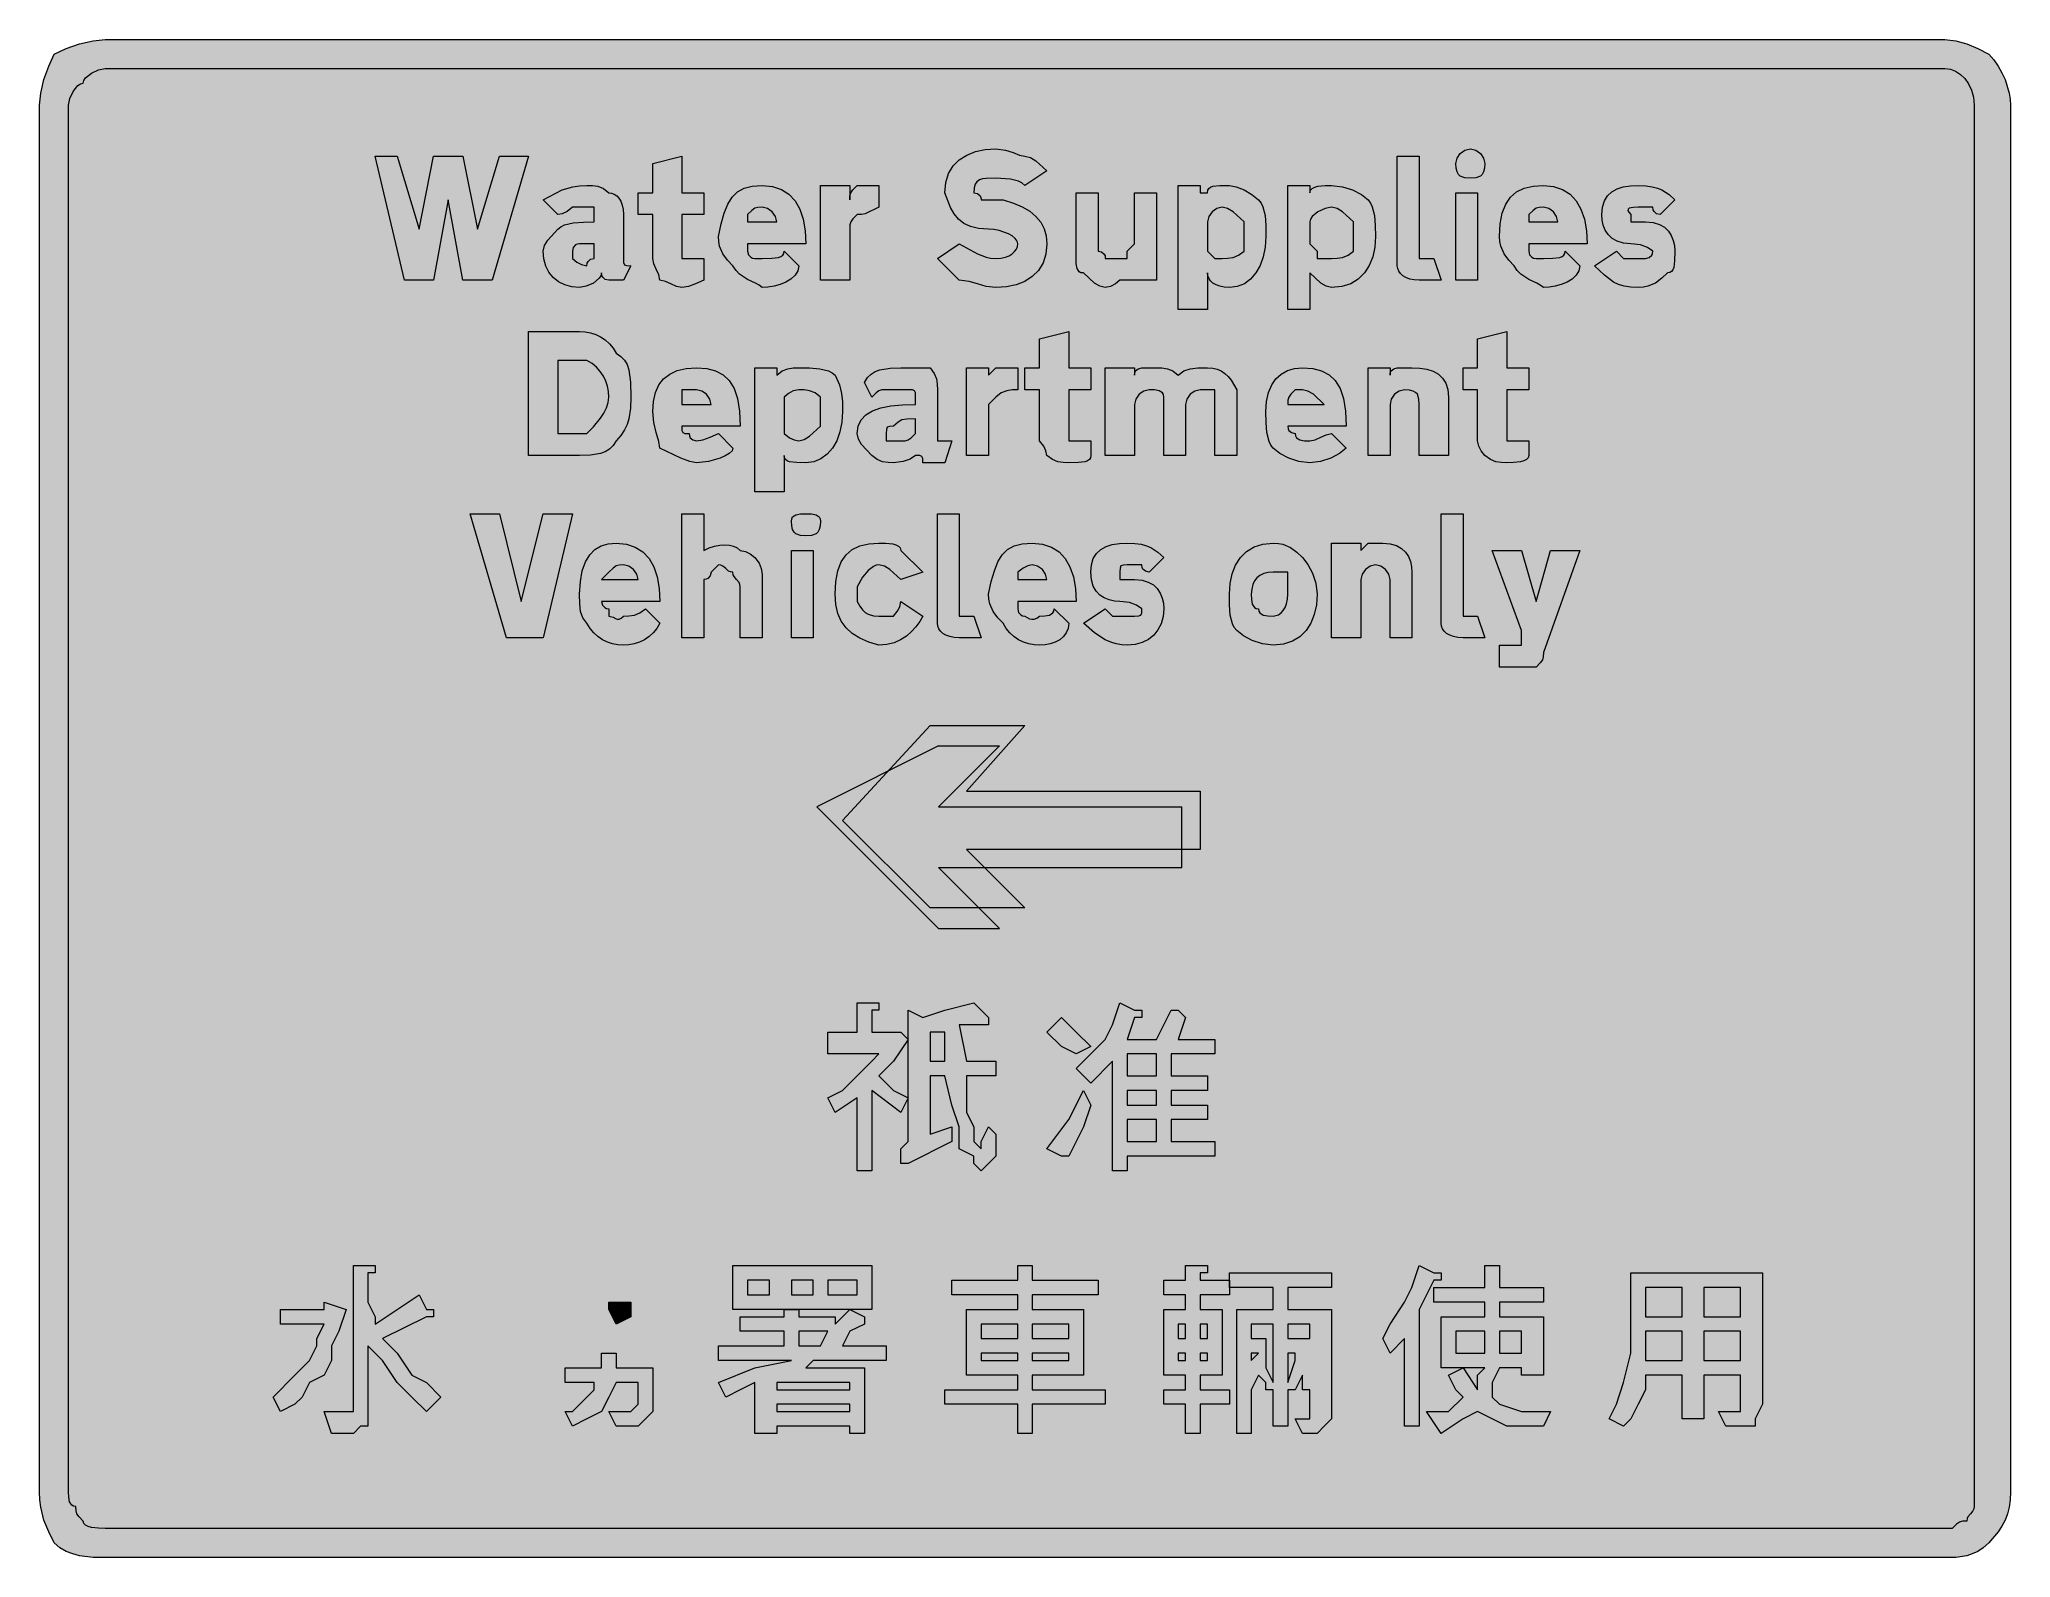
# Model space of a CAD drawing. Header units: metres. Extents: x 121 to 445, y 10 to 260.
import ezdxf

# ---------------------------------------------------------------- set-up
doc = ezdxf.new("R2010")
doc.units = ezdxf.units.M
for name, color, linetype, true_color in [('FILL_BLACK_000000', 7, 'Continuous', 0x000000), ('FILL_WHITE_FFFFFF', 7, 'Continuous', 0xffffff), ('STROKE_BLACK_000000', 7, 'Continuous', 0x000000)]:
    doc.layers.add(name, color=color, linetype=linetype, true_color=true_color)

msp = doc.modelspace()

# ---------------------------------------------------------------- hatches: boundary and pattern name
at = {"layer": 'FILL_BLACK_000000', "true_color": 0x000000}
h = msp.add_hatch(color=7, dxfattribs=at)
h.dxf.hatch_style = 1
h.paths.add_polyline_path([(130.28, 10.12), (128.07, 10.38), (126.95, 10.67), (125.86, 11.09), (124.82, 11.69), (123.87, 12.48), (122.99, 14.3), (122.22, 16.23), (121.68, 18.39), (121.52, 19.58), (121.47, 20.88), (121.47, 248.88), (121.68, 250.87), (122.22, 253.08), (122.99, 255.29), (123.87, 257.28), (125.86, 258.16), (128.07, 258.93), (130.28, 259.47), (132.27, 259.68), (434.67, 259.68), (436.47, 259.47), (438.27, 258.93), (440.07, 258.16), (441.87, 257.28), (442.71, 256.33), (443.45, 255.29), (444.06, 254.2), (444.57, 253.08), (445.25, 250.87), (445.41, 249.83), (445.47, 248.88), (445.47, 20.88), (445.41, 19.58), (445.25, 18.39), (444.96, 17.27), (444.57, 16.23), (444.06, 15.24), (443.45, 14.3), (441.87, 12.48), (440.97, 11.69), (440.07, 11.09), (439.17, 10.67), (438.27, 10.38), (436.47, 10.12), (434.67, 10.08), (132.27, 10.08), (130.28, 10.12)])
h = msp.add_hatch(color=7, dxfattribs=at)
h.dxf.hatch_style = 1
h.paths.add_polyline_path([(195.87, 220.08), (191.07, 220.08), (188.67, 233.28), (186.27, 220.08), (181.47, 220.08), (176.67, 240.48), (180.27, 240.48), (183.87, 228.48), (186.27, 240.48), (188.67, 240.48), (191.07, 240.48), (193.47, 228.48), (197.07, 240.48), (201.87, 240.48), (195.87, 220.08)])
h = msp.add_hatch(color=7, dxfattribs=at)
h.dxf.hatch_style = 1
h.paths.add_polyline_path([(230.67, 234.48), (230.67, 230.88), (227.07, 230.88), (227.07, 224.88), (227.07, 223.68), (228.27, 223.68), (229.47, 223.68), (230.67, 223.68), (230.67, 220.08), (229.32, 219.48), (228.14, 219.07), (227.07, 218.88), (226.17, 219.07), (225.27, 219.48), (224.37, 219.89), (223.47, 220.08), (223.28, 220.98), (222.87, 221.88), (222.46, 222.78), (222.27, 223.68), (222.27, 230.88), (219.87, 230.88), (219.87, 234.48), (222.27, 234.48), (222.27, 239.28), (227.07, 240.48), (227.07, 234.48), (230.67, 234.48)])
h = msp.add_hatch(color=7, dxfattribs=at)
h.dxf.hatch_style = 1
h.paths.add_polyline_path([(275.67, 234.33), (276.08, 233.97), (276.22, 233.68), (276.27, 233.28), (279.87, 233.28), (281.56, 232.77), (283.02, 232.15), (284.26, 231.42), (285.27, 230.58), (286.06, 229.62), (286.62, 228.55), (286.96, 227.37), (287.07, 226.08), (286.91, 224.39), (286.43, 222.93), (285.68, 221.69), (284.67, 220.68), (283.44, 219.89), (282.01, 219.33), (280.41, 218.99), (278.67, 218.88), (277.06, 219.07), (275.67, 219.48), (274.28, 219.89), (272.67, 220.08), (269.07, 223.68), (272.67, 226.08), (275.67, 224.43), (277.06, 223.89), (277.82, 223.73), (278.67, 223.68), (279.51, 223.73), (280.25, 223.89), (280.86, 224.12), (281.37, 224.43), (281.76, 224.79), (282.05, 225.2), (282.21, 225.63), (282.27, 226.08), (282.16, 226.53), (281.86, 226.96), (281.38, 227.37), (280.77, 227.73), (279.23, 228.27), (278.37, 228.43), (277.47, 228.48), (275.83, 228.59), (274.49, 228.91), (273.4, 229.43), (272.52, 230.13), (271.81, 231), (271.23, 232.02), (270.27, 234.48), (270.43, 236.17), (270.91, 237.63), (271.66, 238.87), (272.67, 239.88), (273.9, 240.67), (275.33, 241.23), (276.93, 241.57), (278.67, 241.68), (280.26, 241.49), (281.52, 241.08), (282.55, 240.67), (283.47, 240.48), (284.37, 240.27), (285.27, 239.73), (287.07, 238.08), (283.47, 235.68), (282.97, 236.08), (282.38, 236.37), (281.07, 236.73), (278.67, 236.88), (277.1, 236.84), (276.48, 236.75), (275.97, 236.58), (275.58, 236.29), (275.3, 235.87), (275.13, 235.27), (275.07, 234.48), (275.67, 234.33)])
h = msp.add_hatch(color=7, dxfattribs=at)
h.dxf.hatch_style = 1
h.paths.add_polyline_path([(348.27, 224.88), (348.27, 223.68), (350.67, 223.68), (351.87, 220.08), (350.67, 220.08), (348.27, 220.08), (347.43, 220.13), (346.7, 220.29), (346.08, 220.52), (345.57, 220.83), (345.18, 221.19), (344.9, 221.6), (344.73, 222.03), (344.67, 222.48), (344.67, 223.68), (344.67, 240.48), (348.27, 240.48), (348.27, 224.88)])
h = msp.add_hatch(color=7, dxfattribs=at)
h.dxf.hatch_style = 1
h.paths.add_polyline_path([(359.02, 238.49), (358.86, 237.89), (358.63, 237.47), (358.32, 237.18), (357.55, 236.92), (356.67, 236.88), (355.79, 236.92), (355.02, 237.18), (354.71, 237.47), (354.48, 237.89), (354.32, 238.49), (354.27, 239.28), (354.48, 240.16), (355.02, 240.93), (355.79, 241.47), (356.67, 241.68), (357.55, 241.47), (358.32, 240.93), (358.86, 240.16), (359.07, 239.28), (359.02, 238.49)])
h = msp.add_hatch(color=7, dxfattribs=at)
h.dxf.hatch_style = 1
h.paths.add_polyline_path([(215.07, 220.08), (214.47, 220.23), (214.06, 220.59), (213.92, 220.88), (213.87, 221.28), (213.76, 220.83), (213.48, 220.4), (212.52, 219.63), (211.34, 219.09), (210.27, 218.88), (208.98, 218.99), (207.81, 219.31), (206.79, 219.83), (205.92, 220.53), (205.22, 221.4), (204.7, 222.42), (204.38, 223.59), (204.27, 224.88), (204.48, 225.78), (205.02, 226.68), (206.67, 228.48), (207.17, 228.88), (207.78, 229.17), (209.22, 229.53), (210.89, 229.66), (212.67, 229.68), (212.67, 230.88), (212.67, 232.08), (211.47, 232.08), (209.07, 232.08), (208.19, 231.39), (207.42, 231.03), (206.67, 230.88), (204.27, 233.28), (207.42, 234.93), (209.16, 235.47), (210.23, 235.63), (211.47, 235.68), (212.37, 235.66), (213.27, 235.53), (214.17, 235.17), (215.07, 234.48), (215.52, 234.42), (215.95, 234.25), (216.36, 233.97), (216.72, 233.58), (217.03, 233.07), (217.26, 232.45), (217.42, 231.72), (217.47, 230.88), (217.47, 223.68), (217.49, 222.99), (217.62, 222.63), (217.98, 222.5), (218.67, 222.48), (217.47, 220.08), (215.07, 220.08)])
h.paths.add_polyline_path([(209.82, 223.08), (210.59, 222.67), (211.47, 222.48), (211.52, 222.88), (211.66, 223.17), (212.07, 223.53), (212.67, 223.68), (212.67, 226.08), (210.27, 226.08), (209.87, 226.03), (209.58, 225.89), (209.22, 225.48), (209.07, 224.88), (209.07, 223.68), (209.82, 223.08)], flags=16)
h = msp.add_hatch(color=7, dxfattribs=at)
h.dxf.hatch_style = 1
h.paths.add_polyline_path([(237.87, 224.88), (238.02, 224.28), (238.38, 223.87), (238.67, 223.73), (239.07, 223.68), (240.27, 223.68), (241.85, 223.7), (242.97, 223.83), (243.36, 223.97), (243.64, 224.19), (243.81, 224.48), (243.87, 224.88), (246.27, 222.48), (246.11, 221.64), (245.67, 220.9), (245, 220.29), (244.17, 219.78), (243.22, 219.39), (242.22, 219.1), (241.22, 218.94), (240.27, 218.88), (239.77, 219.28), (239.18, 219.61), (237.87, 220.23), (236.56, 221.07), (235.97, 221.69), (235.47, 222.48), (234.59, 223.4), (233.82, 224.43), (233.28, 225.69), (233.12, 226.43), (233.07, 227.28), (233.53, 229.36), (234.03, 231.12), (234.61, 232.57), (235.32, 233.73), (236.2, 234.6), (237.29, 235.21), (238.63, 235.57), (240.27, 235.68), (241.96, 235.51), (243.42, 235.02), (244.66, 234.22), (245.67, 233.13), (246.46, 231.75), (247.02, 230.11), (247.36, 228.22), (247.47, 226.08), (237.87, 226.08), (237.87, 224.88)])
h.paths.add_polyline_path([(242.46, 230.56), (241.92, 231.33), (241.15, 231.87), (240.27, 232.08), (239.56, 232.06), (239.07, 231.93), (238.58, 231.57), (237.87, 230.88), (237.87, 229.68), (242.67, 229.68), (242.46, 230.56)], flags=16)
h = msp.add_hatch(color=7, dxfattribs=at)
h.dxf.hatch_style = 1
h.paths.add_polyline_path([(249.87, 235.68), (254.67, 235.68), (254.67, 233.28), (254.69, 233.99), (254.82, 234.48), (255.18, 234.97), (255.87, 235.68), (259.47, 235.68), (259.47, 232.08), (257.22, 231.03), (256.6, 230.9), (255.87, 230.88), (255.18, 230.17), (254.82, 229.68), (254.69, 229.19), (254.67, 228.48), (254.67, 220.08), (249.87, 220.08), (249.87, 235.68)])
h = msp.add_hatch(color=7, dxfattribs=at)
h.dxf.hatch_style = 1
h.paths.add_polyline_path([(305.07, 234.48), (305.07, 220.08), (300.27, 220.08), (299.07, 220.08), (298.32, 219.48), (297.55, 219.07), (296.67, 218.88), (295.77, 219.09), (294.87, 219.63), (293.07, 221.28), (292.67, 221.33), (292.38, 221.49), (292.02, 222.03), (291.89, 222.8), (291.87, 223.68), (291.87, 234.48), (295.47, 234.48), (295.47, 226.08), (295.47, 224.88), (296.07, 224.73), (296.48, 224.37), (296.62, 224.08), (296.67, 223.68), (297.87, 223.68), (300.27, 223.68), (300.27, 224.88), (301.47, 226.08), (301.47, 234.48), (305.07, 234.48)])
h = msp.add_hatch(color=7, dxfattribs=at)
h.dxf.hatch_style = 1
h.paths.add_polyline_path([(322.64, 223.94), (322.12, 222.51), (321.42, 221.28), (320.55, 220.27), (319.53, 219.52), (318.36, 219.04), (317.07, 218.88), (316.23, 218.93), (315.5, 219.09), (314.88, 219.32), (314.37, 219.63), (313.98, 219.99), (313.7, 220.4), (313.53, 220.83), (313.47, 221.28), (313.47, 215.28), (308.67, 215.28), (308.67, 235.68), (312.27, 235.68), (312.27, 234.48), (313.47, 234.48), (313.53, 234.88), (313.7, 235.17), (313.98, 235.39), (314.37, 235.53), (315.5, 235.66), (317.07, 235.68), (318.16, 235.47), (319.47, 234.93), (320.78, 234.16), (321.87, 233.28), (322.27, 232.78), (322.56, 232.17), (322.92, 230.73), (323.05, 229.06), (323.07, 227.28), (322.96, 225.54), (322.64, 223.94)])
h.paths.add_polyline_path([(317.67, 223.83), (318.57, 224.19), (319.47, 224.88), (319.47, 226.08), (319.47, 229.68), (317.67, 231.33), (316.77, 231.87), (315.87, 232.08), (314.99, 231.87), (314.22, 231.33), (313.68, 230.56), (313.47, 229.68), (313.47, 226.08), (313.47, 224.88), (314.67, 223.68), (315.87, 223.68), (316.77, 223.7), (317.67, 223.83)], flags=16)
h = msp.add_hatch(color=7, dxfattribs=at)
h.dxf.hatch_style = 1
h.paths.add_polyline_path([(340.62, 223.94), (340.06, 222.51), (339.27, 221.28), (338.26, 220.27), (337.02, 219.52), (335.56, 219.04), (333.87, 218.88), (332.97, 219.09), (332.07, 219.63), (330.27, 221.28), (330.27, 215.28), (326.67, 215.28), (326.67, 235.68), (330.27, 235.68), (330.27, 234.48), (330.38, 234.88), (330.66, 235.17), (331.09, 235.39), (331.62, 235.53), (332.8, 235.66), (333.87, 235.68), (335.65, 235.47), (337.32, 234.93), (338.76, 234.16), (339.87, 233.28), (340.27, 232.78), (340.56, 232.17), (340.92, 230.73), (341.05, 229.06), (341.07, 227.28), (340.96, 225.54), (340.62, 223.94)])
h.paths.add_polyline_path([(335.67, 223.83), (336.57, 224.19), (337.47, 224.88), (337.47, 226.08), (337.47, 229.68), (335.67, 231.33), (334.77, 231.87), (333.87, 232.08), (332.8, 231.87), (331.62, 231.33), (330.66, 230.56), (330.38, 230.13), (330.27, 229.68), (330.27, 226.08), (331.47, 224.88), (331.47, 223.68), (333.87, 223.68), (334.77, 223.7), (335.67, 223.83)], flags=16)
h = msp.add_hatch(color=7, dxfattribs=at)
h.dxf.hatch_style = 1
h.paths.add_polyline_path([(354.27, 220.08), (354.27, 234.48), (357.87, 234.48), (357.87, 220.08), (354.27, 220.08)])
h = msp.add_hatch(color=7, dxfattribs=at)
h.dxf.hatch_style = 1
h.paths.add_polyline_path([(366.27, 224.88), (366.42, 224.28), (366.78, 223.87), (367.07, 223.73), (367.47, 223.68), (368.67, 223.68), (370.25, 223.7), (371.37, 223.83), (371.76, 223.97), (372.05, 224.19), (372.21, 224.48), (372.27, 224.88), (374.67, 222.48), (374.51, 221.64), (374.07, 220.9), (373.4, 220.29), (372.57, 219.78), (371.62, 219.39), (370.62, 219.1), (369.62, 218.94), (368.67, 218.88), (368.17, 219.28), (367.58, 219.61), (366.27, 220.23), (364.96, 221.07), (364.37, 221.69), (363.87, 222.48), (362.99, 223.4), (362.22, 224.43), (361.68, 225.69), (361.52, 226.43), (361.47, 227.28), (361.58, 229.36), (361.92, 231.12), (362.48, 232.57), (363.27, 233.73), (364.28, 234.6), (365.52, 235.21), (366.98, 235.57), (368.67, 235.68), (370.36, 235.51), (371.82, 235.02), (373.06, 234.22), (374.07, 233.13), (374.86, 231.75), (375.42, 230.11), (375.76, 228.22), (375.87, 226.08), (366.27, 226.08), (366.27, 224.88)])
h.paths.add_polyline_path([(370.86, 230.56), (370.32, 231.33), (369.55, 231.87), (368.67, 232.08), (367.96, 232.06), (367.47, 231.93), (366.98, 231.57), (366.27, 230.88), (366.27, 229.68), (371.07, 229.68), (370.86, 230.56)], flags=16)
h = msp.add_hatch(color=7, dxfattribs=at)
h.dxf.hatch_style = 1
h.paths.add_polyline_path([(390.25, 223.3), (390.12, 222.18), (389.98, 221.79), (389.76, 221.5), (389.47, 221.34), (389.07, 221.28), (388.15, 220.4), (387.12, 219.63), (385.86, 219.09), (385.12, 218.93), (384.27, 218.88), (383.03, 218.94), (381.96, 219.1), (381.04, 219.39), (380.22, 219.78), (378.7, 220.9), (377.07, 222.48), (380.67, 224.88), (381.87, 223.68), (384.27, 223.68), (385.47, 223.68), (386.07, 223.83), (386.48, 224.19), (386.62, 224.48), (386.67, 224.88), (385.77, 225.48), (384.65, 225.89), (383.07, 226.08), (381.83, 226.19), (380.8, 226.49), (379.97, 226.97), (379.32, 227.58), (378.84, 228.31), (378.51, 229.12), (378.33, 229.98), (378.27, 230.88), (378.38, 232.12), (378.7, 233.15), (379.22, 233.98), (379.92, 234.63), (380.79, 235.11), (381.81, 235.44), (382.98, 235.62), (384.27, 235.68), (385.51, 235.63), (386.56, 235.47), (387.43, 235.24), (388.17, 234.93), (389.33, 234.16), (390.27, 233.28), (387.87, 230.88), (387.27, 231.03), (386.86, 231.39), (386.72, 231.68), (386.67, 232.08), (384.27, 232.08), (383.41, 232.06), (382.77, 231.93), (382.61, 231.79), (382.58, 231.57), (382.73, 231.28), (383.07, 230.88), (383.07, 229.68), (385.47, 229.68), (386.71, 229.57), (387.74, 229.27), (388.57, 228.79), (389.22, 228.18), (389.7, 227.45), (390.03, 226.64), (390.21, 225.78), (390.27, 224.88), (390.25, 223.3)])
h = msp.add_hatch(color=7, dxfattribs=at)
h.dxf.hatch_style = 1
h.paths.add_polyline_path([(201.87, 211.68), (210.27, 211.68), (211.17, 211.62), (212.05, 211.45), (212.91, 211.17), (213.72, 210.78), (214.48, 210.27), (215.16, 209.65), (215.77, 208.92), (216.27, 208.08), (217.06, 207.57), (217.66, 206.95), (218.08, 206.22), (218.37, 205.38), (218.63, 203.35), (218.67, 200.88), (218.63, 199.08), (218.37, 197.28), (218.08, 196.38), (217.66, 195.48), (217.06, 194.58), (216.27, 193.68), (215.77, 192.89), (215.16, 192.29), (214.48, 191.87), (213.72, 191.58), (212.05, 191.32), (210.27, 191.28), (201.87, 191.28), (201.87, 211.68)])
h.paths.add_polyline_path([(209.07, 194.88), (210.27, 194.88), (211.47, 194.88), (212.54, 195.99), (213.72, 197.43), (214.25, 198.24), (214.68, 199.1), (214.96, 199.98), (215.07, 200.88), (215.01, 201.78), (214.85, 202.66), (214.56, 203.52), (214.17, 204.33), (213.66, 205.09), (213.05, 205.77), (212.31, 206.38), (211.47, 206.88), (210.27, 206.88), (209.07, 206.88), (206.67, 206.88), (206.67, 194.88), (209.07, 194.88)], flags=16)
h = msp.add_hatch(color=7, dxfattribs=at)
h.dxf.hatch_style = 1
h.paths.add_polyline_path([(294.27, 205.68), (294.27, 202.08), (290.67, 202.08), (290.67, 194.88), (290.67, 193.68), (291.87, 193.68), (293.07, 193.68), (294.27, 193.68), (294.27, 191.28), (294.21, 190.88), (294.05, 190.59), (293.76, 190.37), (293.37, 190.23), (292.25, 190.1), (290.67, 190.08), (289.77, 190.1), (288.87, 190.23), (287.97, 190.59), (287.07, 191.28), (286.92, 192.03), (286.56, 192.8), (285.87, 193.68), (285.87, 202.08), (283.47, 202.08), (283.47, 205.68), (285.87, 205.68), (285.87, 210.48), (290.67, 211.68), (290.67, 205.68), (294.27, 205.68)])
h = msp.add_hatch(color=7, dxfattribs=at)
h.dxf.hatch_style = 1
h.paths.add_polyline_path([(366.27, 205.68), (366.27, 202.08), (362.67, 202.08), (362.67, 194.88), (362.67, 193.68), (363.87, 193.68), (365.07, 193.68), (366.27, 193.68), (366.27, 191.28), (366.16, 190.88), (365.88, 190.59), (365.45, 190.37), (364.92, 190.23), (363.74, 190.1), (362.67, 190.08), (361.77, 190.1), (360.87, 190.23), (359.97, 190.59), (359.07, 191.28), (358.47, 192.03), (358.06, 192.8), (357.87, 193.68), (357.87, 202.08), (355.47, 202.08), (355.47, 205.68), (357.87, 205.68), (357.87, 210.48), (362.67, 211.68), (362.67, 205.68), (366.27, 205.68)])
h = msp.add_hatch(color=7, dxfattribs=at)
h.dxf.hatch_style = 1
h.paths.add_polyline_path([(227.09, 195.39), (227.22, 195.03), (227.58, 194.9), (228.27, 194.88), (228.32, 194.48), (228.46, 194.19), (228.87, 193.83), (229.47, 193.68), (230.54, 193.87), (231.72, 194.28), (233.07, 194.88), (235.47, 192.48), (235.31, 192.03), (234.87, 191.6), (234.2, 191.19), (233.37, 190.83), (231.42, 190.29), (229.47, 190.08), (228.36, 190.29), (226.92, 190.83), (223.47, 192.48), (223.28, 193.59), (222.87, 195.03), (222.46, 196.7), (222.27, 198.48), (222.38, 200.17), (222.72, 201.63), (223.28, 202.87), (224.07, 203.88), (225.08, 204.67), (226.32, 205.23), (227.78, 205.57), (229.47, 205.68), (231.16, 205.56), (232.62, 205.19), (233.86, 204.54), (234.87, 203.58), (235.66, 202.28), (236.22, 200.62), (236.56, 198.56), (236.67, 196.08), (227.07, 196.08), (227.09, 195.39)])
h.paths.add_polyline_path([(231.66, 200.56), (231.12, 201.33), (230.35, 201.87), (229.47, 202.08), (227.07, 202.08), (227.07, 199.68), (231.87, 199.68), (231.66, 200.56)], flags=16)
h = msp.add_hatch(color=7, dxfattribs=at)
h.dxf.hatch_style = 1
h.paths.add_polyline_path([(253.04, 195.14), (252.52, 193.71), (251.82, 192.48), (250.95, 191.47), (249.93, 190.72), (248.76, 190.24), (247.47, 190.08), (245.9, 190.1), (244.77, 190.23), (244.38, 190.37), (244.1, 190.59), (243.93, 190.88), (243.87, 191.28), (243.87, 185.28), (239.07, 185.28), (239.07, 205.68), (242.67, 205.68), (242.67, 204.48), (243.57, 205.17), (244.47, 205.53), (245.37, 205.66), (246.27, 205.68), (248.05, 205.66), (249.72, 205.53), (251.16, 205.17), (251.77, 204.88), (252.27, 204.48), (252.96, 202.87), (253.32, 201.48), (253.45, 200.09), (253.47, 198.48), (253.36, 196.74), (253.04, 195.14)])
h.paths.add_polyline_path([(248.07, 194.43), (249.87, 196.08), (249.87, 197.28), (249.87, 199.68), (249.87, 200.88), (248.97, 201.57), (248.07, 201.93), (247.17, 202.06), (246.27, 202.08), (245.39, 201.89), (244.62, 201.48), (243.87, 200.88), (243.87, 196.08), (243.87, 194.88), (244.75, 194.19), (245.52, 193.83), (246.27, 193.68), (247.17, 193.89), (248.07, 194.43)], flags=16)
h = msp.add_hatch(color=7, dxfattribs=at)
h.dxf.hatch_style = 1
h.paths.add_polyline_path([(266.67, 190.08), (266.65, 190.77), (266.52, 191.13), (266.16, 191.26), (265.47, 191.28), (264.57, 190.68), (263.45, 190.27), (261.87, 190.08), (260.97, 190.1), (260.07, 190.23), (259.17, 190.59), (258.27, 191.28), (256.62, 193.08), (256.08, 193.98), (255.87, 194.88), (256.04, 196.12), (256.53, 197.15), (257.33, 197.98), (258.42, 198.63), (259.8, 199.11), (261.44, 199.44), (263.33, 199.62), (265.47, 199.68), (265.47, 200.88), (265.45, 201.57), (265.32, 201.93), (264.96, 202.06), (264.27, 202.08), (263.07, 202.08), (260.67, 202.08), (259.96, 202.06), (259.47, 201.93), (258.98, 201.57), (258.27, 200.88), (257.07, 203.28), (257.57, 204.07), (258.18, 204.67), (258.86, 205.09), (259.62, 205.38), (261.29, 205.64), (263.07, 205.68), (267.87, 205.68), (268.56, 204.78), (268.92, 203.88), (269.05, 202.98), (269.07, 202.08), (269.07, 193.68), (271.47, 193.68), (270.27, 190.08), (266.67, 190.08)])
h.paths.add_polyline_path([(263.07, 193.68), (263.78, 193.7), (264.27, 193.83), (264.76, 194.19), (265.47, 194.88), (265.47, 197.28), (264.06, 197.26), (263.22, 197.13), (262.6, 196.77), (261.87, 196.08), (261.18, 196.06), (260.82, 195.93), (260.69, 195.57), (260.67, 194.88), (260.67, 193.68), (263.07, 193.68)], flags=16)
h = msp.add_hatch(color=7, dxfattribs=at)
h.dxf.hatch_style = 1
h.paths.add_polyline_path([(273.87, 205.68), (277.47, 205.68), (277.47, 204.48), (278.67, 205.68), (282.27, 205.68), (282.27, 202.08), (281.37, 202.06), (280.47, 201.93), (279.57, 201.57), (278.67, 200.88), (277.47, 199.68), (277.47, 191.28), (273.87, 191.28), (273.87, 205.68)])
h = msp.add_hatch(color=7, dxfattribs=at)
h.dxf.hatch_style = 1
h.paths.add_polyline_path([(311.39, 201.87), (310.62, 201.33), (310.08, 200.56), (309.87, 199.68), (309.87, 191.28), (306.27, 191.28), (306.27, 200.88), (306.22, 201.28), (306.06, 201.57), (305.52, 201.93), (304.75, 202.06), (303.87, 202.08), (302.99, 201.87), (302.22, 201.33), (301.68, 200.56), (301.47, 199.68), (301.47, 191.28), (296.67, 191.28), (296.67, 205.68), (301.47, 205.68), (301.47, 204.48), (301.52, 204.88), (301.66, 205.17), (302.07, 205.53), (302.67, 205.68), (305.07, 205.68), (305.97, 205.66), (306.87, 205.53), (307.77, 205.17), (308.67, 204.48), (309.59, 205.17), (310.62, 205.53), (311.88, 205.66), (313.47, 205.68), (314.32, 205.62), (315.06, 205.45), (315.73, 205.17), (316.32, 204.78), (316.86, 204.27), (317.35, 203.65), (318.27, 202.08), (318.27, 200.88), (318.27, 191.28), (314.67, 191.28), (314.67, 200.88), (314.67, 202.08), (312.27, 202.08), (311.39, 201.87)])
h = msp.add_hatch(color=7, dxfattribs=at)
h.dxf.hatch_style = 1
h.paths.add_polyline_path([(326.72, 195.68), (326.86, 195.39), (327.27, 195.03), (327.87, 194.88), (327.92, 194.48), (328.08, 194.19), (328.62, 193.83), (329.39, 193.7), (330.27, 193.68), (331.17, 193.87), (332.07, 194.28), (332.97, 194.69), (333.87, 194.88), (336.27, 192.48), (335.16, 191.6), (333.72, 190.83), (332.05, 190.29), (330.27, 190.08), (328.49, 190.29), (326.82, 190.83), (325.38, 191.6), (324.27, 192.48), (323.87, 192.98), (323.58, 193.59), (323.22, 195.03), (323.09, 196.7), (323.07, 198.48), (323.18, 200.17), (323.5, 201.63), (324.02, 202.87), (324.72, 203.88), (325.59, 204.67), (326.61, 205.23), (327.78, 205.57), (329.07, 205.68), (330.76, 205.56), (332.22, 205.19), (333.46, 204.54), (334.47, 203.58), (335.26, 202.28), (335.82, 200.62), (336.16, 198.56), (336.27, 196.08), (326.67, 196.08), (326.72, 195.68)])
h.paths.add_polyline_path([(330.87, 201.33), (329.97, 201.87), (329.07, 202.08), (327.87, 202.08), (327.18, 201.37), (326.82, 200.88), (326.69, 200.39), (326.67, 199.68), (332.67, 199.68), (330.87, 201.33)], flags=16)
h = msp.add_hatch(color=7, dxfattribs=at)
h.dxf.hatch_style = 1
h.paths.add_polyline_path([(348.27, 191.28), (348.27, 199.68), (348.23, 200.56), (347.97, 201.33), (347.68, 201.64), (347.26, 201.87), (346.66, 202.03), (345.87, 202.08), (344.99, 201.87), (344.22, 201.33), (343.68, 200.56), (343.47, 199.68), (343.47, 191.28), (339.87, 191.28), (339.87, 205.68), (343.47, 205.68), (343.47, 204.48), (343.52, 204.88), (343.66, 205.17), (344.07, 205.53), (344.67, 205.68), (347.07, 205.68), (348.36, 205.62), (349.53, 205.44), (350.55, 205.11), (351.42, 204.63), (352.12, 203.98), (352.64, 203.15), (352.96, 202.12), (353.07, 200.88), (353.07, 191.28), (348.27, 191.28)])
h = msp.add_hatch(color=7, dxfattribs=at)
h.dxf.hatch_style = 1
h.paths.add_polyline_path([(200.67, 161.28), (198.27, 161.28), (192.27, 181.68), (197.07, 181.68), (200.67, 167.28), (204.27, 181.68), (209.07, 181.68), (204.27, 161.28), (200.67, 161.28)])
h = msp.add_hatch(color=7, dxfattribs=at)
h.dxf.hatch_style = 1
h.paths.add_polyline_path([(231.57, 176.07), (232.45, 176.35), (233.31, 176.52), (234.12, 176.58), (234.88, 176.52), (235.56, 176.35), (236.17, 176.07), (236.67, 175.68), (237.55, 175.49), (238.32, 175.08), (239.07, 174.48), (239.76, 173.58), (240.12, 172.68), (240.25, 171.78), (240.27, 170.88), (240.27, 161.28), (236.67, 161.28), (236.67, 169.68), (236.62, 170.08), (236.48, 170.39), (236.07, 170.88), (235.66, 171.37), (235.52, 171.68), (235.47, 172.08), (235.07, 172.13), (234.76, 172.27), (234.27, 172.68), (233.78, 173.09), (233.47, 173.23), (233.07, 173.28), (231.87, 172.08), (231.72, 171.48), (231.36, 171.07), (231.07, 170.93), (230.67, 170.88), (230.67, 169.68), (230.67, 161.28), (227.07, 161.28), (227.07, 181.68), (230.67, 181.68), (230.67, 175.68), (231.57, 176.07)])
h = msp.add_hatch(color=7, dxfattribs=at)
h.dxf.hatch_style = 1
h.paths.add_polyline_path([(249.82, 179.69), (249.66, 179.09), (249.43, 178.67), (249.12, 178.38), (248.35, 178.12), (247.47, 178.08), (246.59, 178.12), (245.82, 178.38), (245.51, 178.67), (245.28, 179.09), (245.12, 179.69), (245.07, 180.48), (245.12, 180.88), (245.28, 181.17), (245.82, 181.53), (246.59, 181.66), (247.47, 181.68), (248.35, 181.66), (249.12, 181.53), (249.66, 181.17), (249.82, 180.88), (249.87, 180.48), (249.82, 179.69)])
h = msp.add_hatch(color=7, dxfattribs=at)
h.dxf.hatch_style = 1
h.paths.add_polyline_path([(272.67, 166.08), (272.67, 164.88), (275.07, 164.88), (276.27, 161.28), (275.07, 161.28), (272.67, 161.28), (271.83, 161.33), (271.1, 161.49), (270.48, 161.72), (269.97, 162.03), (269.58, 162.39), (269.3, 162.8), (269.13, 163.23), (269.07, 163.68), (269.07, 164.88), (269.07, 181.68), (272.67, 181.68), (272.67, 166.08)])
h = msp.add_hatch(color=7, dxfattribs=at)
h.dxf.hatch_style = 1
h.paths.add_polyline_path([(355.47, 166.08), (355.47, 164.88), (357.87, 164.88), (359.07, 161.28), (357.87, 161.28), (355.47, 161.28), (354.63, 161.33), (353.9, 161.49), (353.28, 161.72), (352.77, 162.03), (352.38, 162.39), (352.1, 162.8), (351.93, 163.23), (351.87, 163.68), (351.87, 164.88), (351.87, 181.68), (355.47, 181.68), (355.47, 166.08)])
h = msp.add_hatch(color=7, dxfattribs=at)
h.dxf.hatch_style = 1
h.paths.add_polyline_path([(214.02, 166.68), (214.38, 166.27), (214.67, 166.13), (215.07, 166.08), (215.07, 164.88), (215.78, 164.71), (216.27, 164.43), (216.5, 164.35), (216.76, 164.37), (217.07, 164.54), (217.47, 164.88), (218.37, 164.9), (219.27, 165.03), (220.17, 165.39), (221.07, 166.08), (223.47, 163.68), (222.97, 162.84), (222.36, 162.1), (221.68, 161.49), (220.92, 160.98), (220.11, 160.59), (219.25, 160.3), (218.37, 160.14), (217.47, 160.08), (216.57, 160.14), (215.69, 160.3), (214.83, 160.59), (214.02, 160.98), (213.26, 161.49), (212.58, 162.1), (211.97, 162.84), (211.47, 163.68), (210.78, 164.6), (210.42, 165.63), (210.29, 166.89), (210.27, 168.48), (210.38, 170.56), (210.7, 172.32), (211.22, 173.77), (211.92, 174.93), (212.79, 175.8), (213.81, 176.41), (214.98, 176.77), (216.27, 176.88), (217.96, 176.71), (219.42, 176.22), (220.66, 175.42), (221.67, 174.33), (222.46, 172.95), (223.02, 171.31), (223.36, 169.42), (223.47, 167.28), (213.87, 167.28), (214.02, 166.68)])
h.paths.add_polyline_path([(219.66, 171.76), (219.12, 172.53), (218.35, 173.07), (217.47, 173.28), (216.76, 173.26), (216.27, 173.13), (215.78, 172.77), (215.07, 172.08), (213.87, 170.88), (219.87, 170.88), (219.66, 171.76)], flags=16)
h = msp.add_hatch(color=7, dxfattribs=at)
h.dxf.hatch_style = 1
h.paths.add_polyline_path([(245.07, 161.28), (245.07, 175.68), (248.67, 175.68), (248.67, 161.28), (245.07, 161.28)])
h = msp.add_hatch(color=7, dxfattribs=at)
h.dxf.hatch_style = 1
h.paths.add_polyline_path([(260.54, 176.86), (261.72, 176.73), (262.25, 176.59), (262.68, 176.37), (262.96, 176.08), (263.07, 175.68), (266.67, 172.08), (263.07, 170.88), (261.27, 172.53), (260.37, 173.07), (259.47, 173.28), (259.02, 173.22), (258.57, 173.05), (257.67, 172.38), (256.77, 171.25), (255.87, 169.68), (255.87, 168.48), (255.87, 167.28), (256.32, 166.49), (256.77, 165.89), (257.22, 165.47), (257.67, 165.18), (258.57, 164.92), (259.47, 164.88), (261.87, 164.88), (262.47, 165.63), (262.88, 166.4), (263.07, 167.28), (266.67, 164.88), (266.16, 163.98), (265.55, 163.12), (264.81, 162.31), (263.97, 161.58), (263.01, 160.97), (261.95, 160.49), (260.76, 160.19), (259.47, 160.08), (257.78, 160.59), (256.32, 161.22), (255.08, 162), (254.07, 162.93), (253.28, 164.03), (252.72, 165.31), (252.38, 166.79), (252.27, 168.48), (252.38, 170.56), (252.72, 172.32), (253.28, 173.77), (254.07, 174.93), (255.08, 175.8), (256.32, 176.41), (257.78, 176.77), (259.47, 176.88), (260.54, 176.86)])
h = msp.add_hatch(color=7, dxfattribs=at)
h.dxf.hatch_style = 1
h.paths.add_polyline_path([(282.27, 166.08), (282.42, 165.48), (282.78, 165.07), (283.07, 164.93), (283.47, 164.88), (284.22, 164.43), (284.58, 164.35), (284.99, 164.37), (285.42, 164.54), (285.87, 164.88), (286.75, 164.9), (287.52, 165.03), (288.06, 165.39), (288.22, 165.68), (288.27, 166.08), (290.67, 163.68), (290.56, 162.84), (290.26, 162.1), (289.78, 161.49), (289.17, 160.98), (288.44, 160.59), (287.63, 160.3), (286.77, 160.14), (285.87, 160.08), (284.97, 160.14), (284.09, 160.3), (283.23, 160.59), (282.42, 160.98), (281.66, 161.49), (280.98, 162.1), (280.37, 162.84), (279.87, 163.68), (278.99, 164.6), (278.22, 165.63), (277.68, 166.89), (277.52, 167.63), (277.47, 168.48), (277.93, 170.56), (278.43, 172.32), (279.01, 173.77), (279.72, 174.93), (280.6, 175.8), (281.69, 176.41), (283.03, 176.77), (284.67, 176.88), (286.36, 176.71), (287.82, 176.22), (289.06, 175.42), (290.07, 174.33), (290.86, 172.95), (291.42, 171.31), (291.76, 169.42), (291.87, 167.28), (282.27, 167.28), (282.27, 166.08)])
h.paths.add_polyline_path([(286.86, 171.76), (286.32, 172.53), (285.55, 173.07), (284.67, 173.28), (283.92, 173.13), (283.15, 172.77), (282.27, 172.08), (282.27, 170.88), (287.07, 170.88), (286.86, 171.76)], flags=16)
h = msp.add_hatch(color=7, dxfattribs=at)
h.dxf.hatch_style = 1
h.paths.add_polyline_path([(306.16, 164.79), (305.84, 163.62), (305.32, 162.6), (304.62, 161.73), (303.75, 161.03), (302.73, 160.51), (301.56, 160.19), (300.27, 160.08), (299.37, 160.14), (298.47, 160.3), (297.57, 160.59), (296.67, 160.98), (294.87, 162.1), (293.07, 163.68), (296.67, 166.08), (297.87, 164.88), (300.27, 164.88), (301.47, 164.88), (302.16, 164.9), (302.52, 165.03), (302.65, 165.39), (302.67, 166.08), (301.77, 166.68), (300.65, 167.09), (299.07, 167.28), (298.17, 167.34), (297.31, 167.52), (296.5, 167.85), (295.77, 168.33), (295.16, 168.98), (294.68, 169.81), (294.38, 170.84), (294.27, 172.08), (294.38, 173.32), (294.7, 174.35), (295.22, 175.18), (295.92, 175.83), (296.79, 176.31), (297.81, 176.64), (298.98, 176.82), (300.27, 176.88), (301.51, 176.83), (302.56, 176.67), (303.43, 176.44), (304.17, 176.13), (305.33, 175.36), (306.27, 174.48), (303.87, 172.08), (303.27, 172.23), (302.86, 172.59), (302.72, 172.88), (302.67, 173.28), (300.27, 173.28), (299.58, 173.26), (299.22, 173.13), (299.09, 172.77), (299.07, 172.08), (299.07, 170.88), (301.47, 170.88), (302.71, 170.77), (303.74, 170.47), (304.57, 169.99), (305.22, 169.38), (305.7, 168.65), (306.03, 167.84), (306.21, 166.98), (306.27, 166.08), (306.16, 164.79)])
h = msp.add_hatch(color=7, dxfattribs=at)
h.dxf.hatch_style = 1
h.paths.add_polyline_path([(331.02, 165.14), (330.46, 163.71), (329.67, 162.48), (328.66, 161.47), (327.42, 160.72), (325.96, 160.24), (324.27, 160.08), (322.49, 160.29), (320.82, 160.83), (319.38, 161.6), (318.27, 162.48), (317.87, 162.98), (317.58, 163.59), (317.22, 165.03), (317.09, 166.7), (317.07, 168.48), (317.18, 170.22), (317.52, 171.82), (318.08, 173.25), (318.87, 174.48), (319.88, 175.49), (321.12, 176.24), (322.58, 176.72), (324.27, 176.88), (325.12, 176.83), (325.86, 176.67), (327.12, 176.13), (328.15, 175.36), (329.07, 174.48), (329.95, 173.37), (330.72, 171.93), (331.26, 170.26), (331.47, 168.48), (331.36, 166.74), (331.02, 165.14)])
h.paths.add_polyline_path([(324.27, 172.08), (323.43, 172.02), (322.7, 171.85), (322.08, 171.57), (321.57, 171.18), (321.18, 170.67), (320.9, 170.05), (320.73, 169.32), (320.67, 168.48), (320.69, 167.6), (320.82, 166.83), (321.18, 166.29), (321.47, 166.13), (321.87, 166.08), (321.92, 165.68), (322.08, 165.39), (322.62, 165.03), (323.39, 164.9), (324.27, 164.88), (324.72, 164.94), (325.15, 165.1), (325.56, 165.39), (325.92, 165.78), (326.23, 166.29), (326.46, 166.9), (326.62, 167.64), (326.67, 168.48), (326.67, 172.08), (324.27, 172.08)], flags=16)
h = msp.add_hatch(color=7, dxfattribs=at)
h.dxf.hatch_style = 1
h.paths.add_polyline_path([(343.47, 161.28), (343.47, 169.68), (343.47, 170.88), (343.26, 171.76), (342.72, 172.53), (341.95, 173.07), (341.07, 173.28), (340.19, 173.07), (339.42, 172.53), (338.88, 171.76), (338.67, 170.88), (338.67, 161.28), (333.87, 161.28), (333.87, 176.88), (338.67, 176.88), (338.67, 175.68), (339.87, 176.88), (342.27, 176.88), (343.51, 176.77), (344.54, 176.47), (345.37, 175.99), (346.02, 175.38), (346.5, 174.65), (346.83, 173.84), (347.01, 172.98), (347.07, 172.08), (347.07, 170.88), (347.07, 161.28), (343.47, 161.28)])
h = msp.add_hatch(color=7, dxfattribs=at)
h.dxf.hatch_style = 1
h.paths.add_polyline_path([(368.67, 158.88), (368.65, 158.17), (368.52, 157.68), (368.16, 157.19), (367.47, 156.48), (366.27, 156.48), (361.47, 156.48), (361.47, 160.08), (362.67, 160.08), (365.07, 160.08), (365.07, 161.28), (365.07, 162.48), (360.27, 175.68), (365.07, 175.68), (367.47, 167.28), (369.87, 175.68), (374.67, 175.68), (368.67, 158.88)])
h = msp.add_hatch(color=7, dxfattribs=at)
h.dxf.hatch_style = 1
h.paths.add_polyline_path([(273.87, 126.48), (283.47, 116.88), (267.87, 116.88), (253.47, 131.28), (267.87, 146.88), (283.47, 146.88), (273.87, 136.08), (312.27, 136.08), (312.27, 126.48), (273.87, 126.48)])
h = msp.add_hatch(color=7, dxfattribs=at)
h.dxf.hatch_style = 1
h.paths.add_polyline_path([(251.07, 96.48), (255.87, 96.48), (255.87, 101.28), (258.27, 101.28), (259.47, 101.28), (259.47, 100.08), (258.27, 100.08), (258.27, 96.48), (263.07, 96.48), (264.27, 95.28), (261.87, 91.68), (259.47, 89.28), (261.87, 86.88), (264.27, 85.68), (263.07, 83.28), (258.27, 86.88), (258.27, 73.68), (255.87, 73.68), (255.87, 85.68), (252.27, 83.28), (251.07, 85.68), (253.47, 86.88), (255.87, 89.28), (258.27, 91.68), (259.47, 92.88), (251.07, 92.88), (251.07, 96.48)])
h = msp.add_hatch(color=7, dxfattribs=at)
h.dxf.hatch_style = 1
h.paths.add_polyline_path([(270.27, 100.08), (275.07, 101.28), (277.47, 98.88), (277.47, 97.68), (276.27, 97.68), (272.67, 97.68), (273.87, 91.68), (278.67, 91.68), (278.67, 89.28), (273.87, 89.28), (273.87, 85.68), (273.87, 83.28), (275.07, 80.88), (275.07, 78.48), (276.27, 77.28), (276.27, 78.48), (277.47, 80.88), (278.67, 79.68), (278.67, 77.28), (278.67, 76.08), (277.47, 74.88), (276.27, 73.68), (275.07, 74.88), (275.07, 76.08), (272.67, 77.28), (272.67, 80.88), (271.47, 84.48), (270.27, 89.28), (267.87, 89.28), (267.87, 79.68), (271.47, 80.88), (271.47, 78.48), (264.27, 74.88), (263.07, 74.88), (263.07, 77.28), (264.27, 78.48), (264.27, 100.08), (266.67, 98.88), (270.27, 100.08)])
h.paths.add_polyline_path([(270.27, 96.48), (267.87, 96.48), (267.87, 91.68), (270.27, 91.68), (270.27, 96.48)], flags=16)
h = msp.add_hatch(color=7, dxfattribs=at)
h.dxf.hatch_style = 1
h.paths.add_polyline_path([(299.07, 101.28), (301.47, 100.08), (302.67, 100.08), (302.67, 98.88), (301.47, 98.88), (300.27, 95.28), (305.07, 95.28), (307.47, 100.08), (308.67, 100.08), (309.87, 98.88), (308.67, 95.28), (314.67, 95.28), (314.67, 92.88), (307.47, 92.88), (307.47, 89.28), (313.47, 89.28), (313.47, 86.88), (307.47, 86.88), (307.47, 84.48), (313.47, 84.48), (313.47, 82.08), (307.47, 82.08), (307.47, 78.48), (314.67, 78.48), (314.67, 76.08), (300.27, 76.08), (300.27, 73.68), (297.87, 73.68), (297.87, 91.68), (294.27, 88.08), (291.87, 90.48), (294.27, 92.88), (296.67, 95.28), (297.87, 97.68), (299.07, 101.28)])
h.paths.add_polyline_path([(300.27, 84.48), (305.07, 84.48), (305.07, 86.88), (300.27, 86.88), (300.27, 84.48)], flags=16)
h.paths.add_polyline_path([(300.27, 92.88), (300.27, 89.28), (305.07, 89.28), (305.07, 92.88), (300.27, 92.88)], flags=16)
h.paths.add_polyline_path([(305.07, 82.08), (300.27, 82.08), (300.27, 78.48), (305.07, 78.48), (305.07, 82.08)], flags=16)
h = msp.add_hatch(color=7, dxfattribs=at)
h.dxf.hatch_style = 1
h.paths.add_polyline_path([(289.47, 94.08), (287.07, 96.48), (289.47, 98.88), (291.87, 96.48), (294.27, 94.08), (291.87, 92.88), (289.47, 94.08)])
h = msp.add_hatch(color=7, dxfattribs=at)
h.dxf.hatch_style = 1
h.paths.add_polyline_path([(290.67, 82.08), (293.07, 86.88), (294.27, 84.48), (293.07, 80.88), (290.67, 76.08), (289.47, 76.08), (287.07, 77.28), (290.67, 82.08)])
h = msp.add_hatch(color=7, dxfattribs=at)
h.dxf.hatch_style = 1
h.paths.add_polyline_path([(176.67, 58.08), (176.67, 56.88), (175.47, 56.88), (175.47, 52.08), (176.67, 49.68), (176.67, 48.48), (183.87, 53.28), (185.07, 50.88), (186.27, 50.88), (186.27, 49.68), (185.07, 49.68), (177.87, 46.08), (180.27, 43.68), (182.67, 40.08), (185.07, 38.88), (187.47, 36.48), (185.07, 34.08), (182.67, 36.48), (180.27, 38.88), (177.87, 42.48), (175.47, 44.88), (175.47, 35.28), (175.47, 34.08), (175.47, 32.88), (175.47, 31.68), (174.27, 31.68), (173.07, 30.48), (171.87, 30.48), (169.47, 30.48), (168.27, 34.08), (171.87, 34.08), (173.07, 34.08), (173.07, 35.28), (173.07, 58.08), (175.47, 58.08), (176.67, 58.08)])
h = msp.add_hatch(color=7, dxfattribs=at)
h.dxf.hatch_style = 1
h.paths.add_polyline_path([(235.47, 58.08), (258.27, 58.08), (258.27, 50.88), (235.47, 50.88), (235.47, 58.08)])
h.paths.add_polyline_path([(245.07, 53.28), (248.67, 53.28), (248.67, 55.68), (245.07, 55.68), (245.07, 53.28)], flags=16)
h.paths.add_polyline_path([(237.87, 55.68), (237.87, 53.28), (241.47, 53.28), (241.47, 55.68), (237.87, 55.68)], flags=16)
h.paths.add_polyline_path([(255.87, 55.68), (251.07, 55.68), (251.07, 53.28), (255.87, 53.28), (255.87, 55.68)], flags=16)
h = msp.add_hatch(color=7, dxfattribs=at)
h.dxf.hatch_style = 1
h.paths.add_polyline_path([(284.67, 55.68), (295.47, 55.68), (295.47, 53.28), (284.67, 53.28), (284.67, 50.88), (293.07, 50.88), (293.07, 40.08), (284.67, 40.08), (284.67, 37.68), (296.67, 37.68), (296.67, 35.28), (284.67, 35.28), (284.67, 30.48), (282.27, 30.48), (282.27, 35.28), (270.27, 35.28), (270.27, 37.68), (282.27, 37.68), (282.27, 40.08), (273.87, 40.08), (273.87, 50.88), (282.27, 50.88), (282.27, 53.28), (271.47, 53.28), (271.47, 55.68), (282.27, 55.68), (282.27, 58.08), (284.67, 58.08), (284.67, 56.88), (284.67, 55.68)])
h.paths.add_polyline_path([(282.27, 46.08), (282.27, 48.48), (276.27, 48.48), (276.27, 46.08), (282.27, 46.08)], flags=16)
h.paths.add_polyline_path([(276.27, 42.48), (282.27, 42.48), (282.27, 43.68), (276.27, 43.68), (276.27, 42.48)], flags=16)
h.paths.add_polyline_path([(284.67, 48.48), (284.67, 46.08), (290.67, 46.08), (290.67, 48.48), (284.67, 48.48)], flags=16)
h.paths.add_polyline_path([(290.67, 43.68), (284.67, 43.68), (284.67, 42.48), (290.67, 42.48), (290.67, 43.68)], flags=16)
h = msp.add_hatch(color=7, dxfattribs=at)
h.dxf.hatch_style = 1
h.paths.add_polyline_path([(313.47, 58.08), (313.47, 56.88), (312.27, 56.88), (312.27, 55.68), (317.07, 55.68), (317.07, 53.28), (312.27, 53.28), (312.27, 50.88), (315.87, 50.88), (315.87, 40.08), (312.27, 40.08), (312.27, 37.68), (317.07, 37.68), (317.07, 35.28), (312.27, 35.28), (312.27, 30.48), (309.87, 30.48), (309.87, 35.28), (306.27, 35.28), (306.27, 37.68), (309.87, 37.68), (309.87, 40.08), (306.27, 40.08), (306.27, 50.88), (309.87, 50.88), (309.87, 53.28), (306.27, 53.28), (306.27, 55.68), (309.87, 55.68), (309.87, 58.08), (312.27, 58.08), (313.47, 58.08)])
h.paths.add_polyline_path([(313.47, 46.08), (313.47, 48.48), (312.27, 48.48), (312.27, 46.08), (313.47, 46.08)], flags=16)
h.paths.add_polyline_path([(312.27, 42.48), (313.47, 42.48), (313.47, 43.68), (312.27, 43.68), (312.27, 42.48)], flags=16)
h.paths.add_polyline_path([(308.67, 48.48), (308.67, 46.08), (309.87, 46.08), (309.87, 48.48), (308.67, 48.48)], flags=16)
h.paths.add_polyline_path([(309.87, 43.68), (308.67, 43.68), (308.67, 42.48), (309.87, 42.48), (309.87, 43.68)], flags=16)
h = msp.add_hatch(color=7, dxfattribs=at)
h.dxf.hatch_style = 1
h.paths.add_polyline_path([(326.67, 50.88), (333.87, 50.88), (333.87, 32.88), (332.67, 31.68), (331.47, 30.48), (330.27, 30.48), (329.07, 30.48), (327.87, 32.88), (329.07, 32.88), (330.27, 32.88), (330.27, 34.08), (330.27, 37.68), (329.07, 37.68), (329.07, 40.08), (327.87, 37.68), (326.67, 37.68), (326.67, 31.68), (324.27, 31.68), (324.27, 37.68), (323.07, 37.68), (323.07, 38.88), (321.87, 40.08), (320.67, 37.68), (320.67, 30.48), (318.27, 30.48), (318.27, 50.88), (324.27, 50.88), (324.27, 54.48), (317.07, 54.48), (317.07, 56.88), (333.87, 56.88), (333.87, 54.48), (326.67, 54.48), (326.67, 50.88)])
h.paths.add_polyline_path([(321.87, 43.68), (320.67, 43.68), (320.67, 42.48), (321.87, 43.68)], flags=16)
h.paths.add_polyline_path([(326.67, 38.88), (327.87, 42.48), (327.87, 43.68), (326.67, 43.68), (326.67, 38.88)], flags=16)
h.paths.add_polyline_path([(326.67, 48.48), (326.67, 46.08), (330.27, 46.08), (330.27, 48.48), (326.67, 48.48)], flags=16)
h.paths.add_polyline_path([(324.27, 38.88), (324.27, 48.48), (320.67, 48.48), (320.67, 46.08), (323.07, 46.08), (323.07, 41.28), (324.27, 38.88)], flags=16)
h = msp.add_hatch(color=7, dxfattribs=at)
h.dxf.hatch_style = 1
h.paths.add_polyline_path([(343.47, 48.48), (345.87, 52.08), (347.07, 54.48), (348.27, 58.08), (350.67, 56.88), (351.87, 56.88), (351.87, 55.68), (350.67, 55.68), (348.27, 50.88), (348.27, 31.68), (345.87, 31.68), (345.87, 46.08), (343.47, 43.68), (342.27, 46.08), (343.47, 48.48)])
h = msp.add_hatch(color=7, dxfattribs=at)
h.dxf.hatch_style = 1
h.paths.add_polyline_path([(359.07, 49.68), (359.07, 52.08), (350.67, 52.08), (350.67, 54.48), (359.07, 54.48), (359.07, 58.08), (361.47, 58.08), (361.47, 56.88), (361.47, 54.48), (368.67, 54.48), (368.67, 52.08), (361.47, 52.08), (361.47, 49.68), (368.67, 49.68), (368.67, 40.08), (365.07, 40.08), (365.07, 41.28), (361.47, 41.28), (360.27, 38.88), (360.27, 36.48), (361.47, 35.28), (365.07, 34.08), (367.47, 34.08), (369.87, 34.08), (368.67, 31.68), (366.27, 31.68), (362.67, 31.68), (360.27, 32.88), (357.87, 34.08), (355.47, 32.88), (351.87, 30.48), (349.47, 34.08), (353.07, 34.08), (355.47, 36.48), (354.27, 37.68), (353.07, 40.08), (355.47, 41.28), (354.27, 41.28), (351.87, 41.28), (351.87, 49.68), (359.07, 49.68)])
h.paths.add_polyline_path([(357.87, 37.68), (357.87, 40.08), (359.07, 41.28), (355.47, 41.28), (357.87, 37.68)], flags=16)
h.paths.add_polyline_path([(365.07, 47.28), (361.47, 47.28), (361.47, 43.68), (365.07, 43.68), (365.07, 47.28)], flags=16)
h.paths.add_polyline_path([(359.07, 47.28), (354.27, 47.28), (354.27, 43.68), (359.07, 43.68), (359.07, 47.28)], flags=16)
h = msp.add_hatch(color=7, dxfattribs=at)
h.dxf.hatch_style = 1
h.paths.add_polyline_path([(402.27, 31.68), (399.87, 31.68), (398.67, 31.68), (397.47, 34.08), (398.67, 34.08), (399.87, 34.08), (401.07, 34.08), (401.07, 35.28), (401.07, 36.48), (401.07, 40.08), (395.07, 40.08), (395.07, 32.88), (391.47, 32.88), (391.47, 40.08), (385.47, 40.08), (385.47, 37.68), (384.27, 35.28), (383.07, 32.88), (381.87, 31.68), (379.47, 32.88), (380.67, 35.28), (381.87, 38.88), (383.07, 43.68), (383.07, 48.48), (383.07, 56.88), (404.67, 56.88), (404.67, 35.28), (403.47, 32.88), (403.47, 31.68), (402.27, 31.68)])
h.paths.add_polyline_path([(391.47, 49.68), (391.47, 54.48), (385.47, 54.48), (385.47, 49.68), (391.47, 49.68)], flags=16)
h.paths.add_polyline_path([(391.47, 42.48), (391.47, 47.28), (385.47, 47.28), (385.47, 42.48), (391.47, 42.48)], flags=16)
h.paths.add_polyline_path([(395.07, 54.48), (395.07, 49.68), (401.07, 49.68), (401.07, 54.48), (395.07, 54.48)], flags=16)
h.paths.add_polyline_path([(401.07, 47.28), (395.07, 47.28), (395.07, 42.48), (401.07, 42.48), (401.07, 47.28)], flags=16)
h = msp.add_hatch(color=7, dxfattribs=at)
h.dxf.hatch_style = 1
h.paths.add_polyline_path([(168.27, 50.88), (168.27, 52.08), (171.87, 50.88), (170.67, 47.28), (169.47, 44.88), (169.47, 42.48), (168.27, 40.08), (165.87, 38.88), (164.67, 36.48), (163.47, 35.28), (161.07, 34.08), (159.87, 36.48), (161.07, 37.68), (162.27, 38.88), (163.47, 40.08), (164.67, 41.28), (165.87, 42.48), (167.07, 44.88), (167.07, 46.08), (168.27, 48.48), (161.07, 48.48), (161.07, 50.88), (168.27, 50.88)])
h = msp.add_hatch(color=7, dxfattribs=at)
h.dxf.hatch_style = 1
h.paths.add_polyline_path([(218.67, 52.08), (218.67, 49.68), (216.27, 48.48), (215.07, 50.88), (215.07, 52.08), (218.67, 52.08)])
h = msp.add_hatch(color=7, dxfattribs=at)
h.dxf.hatch_style = 1
h.paths.add_polyline_path([(242.67, 31.68), (242.67, 30.48), (239.07, 30.48), (239.07, 38.88), (236.67, 37.68), (234.27, 36.48), (233.07, 38.88), (239.07, 41.28), (245.07, 42.48), (233.07, 42.48), (233.07, 44.88), (243.87, 44.88), (243.87, 47.28), (236.67, 47.28), (236.67, 49.68), (243.87, 49.68), (243.87, 50.88), (246.27, 50.88), (246.27, 49.68), (252.27, 49.68), (252.27, 48.48), (254.67, 50.88), (257.07, 49.68), (257.07, 48.48), (254.67, 47.28), (253.47, 44.88), (260.67, 44.88), (260.67, 42.48), (254.67, 42.48), (252.27, 42.48), (251.07, 42.48), (248.67, 42.48), (247.47, 41.28), (257.07, 41.28), (257.07, 30.48), (254.67, 30.48), (254.67, 31.68), (242.67, 31.68)])
h.paths.add_polyline_path([(246.27, 44.88), (249.87, 44.88), (251.07, 47.28), (246.27, 47.28), (246.27, 44.88)], flags=16)
h.paths.add_polyline_path([(242.67, 38.88), (242.67, 37.68), (254.67, 37.68), (254.67, 38.88), (242.67, 38.88)], flags=16)
h.paths.add_polyline_path([(254.67, 35.28), (242.67, 35.28), (242.67, 34.08), (254.67, 34.08), (254.67, 35.28)], flags=16)
h = msp.add_hatch(color=7, dxfattribs=at)
h.dxf.hatch_style = 1
h.paths.add_polyline_path([(216.27, 42.48), (216.27, 41.28), (222.27, 41.28), (222.27, 36.48), (222.27, 35.28), (222.27, 34.08), (221.07, 32.88), (219.87, 31.68), (218.67, 31.68), (217.47, 31.68), (216.27, 31.68), (215.07, 34.08), (216.27, 34.08), (217.47, 34.08), (218.67, 34.08), (219.87, 35.28), (219.87, 36.48), (219.87, 37.68), (219.87, 38.88), (216.27, 38.88), (215.07, 36.48), (213.87, 34.08), (211.47, 32.88), (209.07, 31.68), (207.87, 34.08), (209.07, 34.08), (211.47, 36.48), (212.67, 37.68), (212.67, 38.88), (207.87, 38.88), (207.87, 41.28), (213.87, 41.28), (213.87, 43.68), (216.27, 43.68), (216.27, 42.48)])
at = {"layer": 'FILL_WHITE_FFFFFF', "true_color": 0xffffff}
h = msp.add_hatch(color=7, dxfattribs=at)
h.dxf.hatch_style = 1
h.paths.add_polyline_path([(439.47, 20.88), (439.47, 18.48), (439.42, 18.08), (439.28, 17.77), (438.87, 17.28), (438.46, 16.79), (438.32, 16.48), (438.27, 16.08), (437.56, 16.06), (437.07, 15.93), (436.58, 15.57), (435.87, 14.88), (434.67, 14.88), (132.27, 14.88), (131.2, 14.9), (130.02, 15.03), (129.49, 15.17), (129.06, 15.39), (128.78, 15.68), (128.67, 16.08), (127.98, 16.79), (127.62, 17.28), (127.49, 17.77), (127.47, 18.48), (127.07, 18.53), (126.78, 18.69), (126.42, 19.23), (126.29, 20), (126.27, 20.88), (126.27, 248.88), (126.48, 249.95), (127.02, 251.13), (127.79, 252.09), (128.22, 252.37), (128.67, 252.48), (128.78, 252.93), (129.06, 253.36), (130.02, 254.13), (131.2, 254.67), (132.27, 254.88), (434.67, 254.88), (435.57, 254.77), (436.43, 254.45), (437.24, 253.93), (437.97, 253.23), (438.58, 252.36), (439.06, 251.34), (439.36, 250.17), (439.47, 248.88), (439.47, 20.88)])

# ---------------------------------------------------------------- linework, layer by layer
at = {"layer": 'FILL_BLACK_000000', "lineweight": 0, "true_color": 0x000000}
for points in [[(130.28, 10.12), (128.07, 10.38), (126.95, 10.67), (125.86, 11.09), (124.82, 11.69), (123.87, 12.48), (122.99, 14.3), (122.22, 16.23), (121.68, 18.39), (121.52, 19.58), (121.47, 20.88), (121.47, 248.88), (121.68, 250.87), (122.22, 253.08), (122.99, 255.29), (123.87, 257.28), (125.86, 258.16), (128.07, 258.93), (130.28, 259.47), (132.27, 259.68), (434.67, 259.68), (436.47, 259.47), (438.27, 258.93), (440.07, 258.16), (441.87, 257.28), (442.71, 256.33), (443.45, 255.29), (444.06, 254.2), (444.57, 253.08), (445.25, 250.87), (445.41, 249.83), (445.47, 248.88), (445.47, 20.88), (445.41, 19.58), (445.25, 18.39), (444.96, 17.27), (444.57, 16.23), (444.06, 15.24), (443.45, 14.3), (441.87, 12.48), (440.97, 11.69), (440.07, 11.09), (439.17, 10.67), (438.27, 10.38), (436.47, 10.12), (434.67, 10.08), (132.27, 10.08)], [(195.87, 220.08), (191.07, 220.08), (188.67, 233.28), (186.27, 220.08), (181.47, 220.08), (176.67, 240.48), (180.27, 240.48), (183.87, 228.48), (186.27, 240.48), (188.67, 240.48), (191.07, 240.48), (193.47, 228.48), (197.07, 240.48), (201.87, 240.48)], [(230.67, 234.48), (230.67, 230.88), (227.07, 230.88), (227.07, 224.88), (227.07, 223.68), (228.27, 223.68), (229.47, 223.68), (230.67, 223.68), (230.67, 220.08), (229.32, 219.48), (228.14, 219.07), (227.07, 218.88), (226.17, 219.07), (225.27, 219.48), (224.37, 219.89), (223.47, 220.08), (223.28, 220.98), (222.87, 221.88), (222.46, 222.78), (222.27, 223.68), (222.27, 230.88), (219.87, 230.88), (219.87, 234.48), (222.27, 234.48), (222.27, 239.28), (227.07, 240.48), (227.07, 234.48)], [(275.67, 234.33), (276.08, 233.97), (276.22, 233.68), (276.27, 233.28), (279.87, 233.28), (281.56, 232.77), (283.02, 232.15), (284.26, 231.42), (285.27, 230.58), (286.06, 229.62), (286.62, 228.55), (286.96, 227.37), (287.07, 226.08), (286.91, 224.39), (286.43, 222.93), (285.68, 221.69), (284.67, 220.68), (283.44, 219.89), (282.01, 219.33), (280.41, 218.99), (278.67, 218.88), (277.06, 219.07), (275.67, 219.48), (274.28, 219.89), (272.67, 220.08), (269.07, 223.68), (272.67, 226.08), (275.67, 224.43), (277.06, 223.89), (277.82, 223.73), (278.67, 223.68), (279.51, 223.73), (280.25, 223.89), (280.86, 224.12), (281.37, 224.43), (281.76, 224.79), (282.05, 225.2), (282.21, 225.63), (282.27, 226.08), (282.16, 226.53), (281.86, 226.96), (281.38, 227.37), (280.77, 227.73), (279.23, 228.27), (278.37, 228.43), (277.47, 228.48), (275.83, 228.59), (274.49, 228.91), (273.4, 229.43), (272.52, 230.13), (271.81, 231), (271.23, 232.02), (270.27, 234.48), (270.43, 236.17), (270.91, 237.63), (271.66, 238.87), (272.67, 239.88), (273.9, 240.67), (275.33, 241.23), (276.93, 241.57), (278.67, 241.68), (280.26, 241.49), (281.52, 241.08), (282.55, 240.67), (283.47, 240.48), (284.37, 240.27), (285.27, 239.73), (287.07, 238.08), (283.47, 235.68), (282.97, 236.08), (282.38, 236.37), (281.07, 236.73), (278.67, 236.88), (277.1, 236.84), (276.48, 236.75), (275.97, 236.58), (275.58, 236.29), (275.3, 235.87), (275.13, 235.27), (275.07, 234.48)], [(348.27, 224.88), (348.27, 223.68), (350.67, 223.68), (351.87, 220.08), (350.67, 220.08), (348.27, 220.08), (347.43, 220.13), (346.7, 220.29), (346.08, 220.52), (345.57, 220.83), (345.18, 221.19), (344.9, 221.6), (344.73, 222.03), (344.67, 222.48), (344.67, 223.68), (344.67, 240.48), (348.27, 240.48)], [(359.02, 238.49), (358.86, 237.89), (358.63, 237.47), (358.32, 237.18), (357.55, 236.92), (356.67, 236.88), (355.79, 236.92), (355.02, 237.18), (354.71, 237.47), (354.48, 237.89), (354.32, 238.49), (354.27, 239.28), (354.48, 240.16), (355.02, 240.93), (355.79, 241.47), (356.67, 241.68), (357.55, 241.47), (358.32, 240.93), (358.86, 240.16), (359.07, 239.28)], [(215.07, 220.08), (214.47, 220.23), (214.06, 220.59), (213.92, 220.88), (213.87, 221.28), (213.76, 220.83), (213.48, 220.4), (212.52, 219.63), (211.34, 219.09), (210.27, 218.88), (208.98, 218.99), (207.81, 219.31), (206.79, 219.83), (205.92, 220.53), (205.22, 221.4), (204.7, 222.42), (204.38, 223.59), (204.27, 224.88), (204.48, 225.78), (205.02, 226.68), (206.67, 228.48), (207.17, 228.88), (207.78, 229.17), (209.22, 229.53), (210.89, 229.66), (212.67, 229.68), (212.67, 230.88), (212.67, 232.08), (211.47, 232.08), (209.07, 232.08), (208.19, 231.39), (207.42, 231.03), (206.67, 230.88), (204.27, 233.28), (207.42, 234.93), (209.16, 235.47), (210.23, 235.63), (211.47, 235.68), (212.37, 235.66), (213.27, 235.53), (214.17, 235.17), (215.07, 234.48), (215.52, 234.42), (215.95, 234.25), (216.36, 233.97), (216.72, 233.58), (217.03, 233.07), (217.26, 232.45), (217.42, 231.72), (217.47, 230.88), (217.47, 223.68), (217.49, 222.99), (217.62, 222.63), (217.98, 222.5), (218.67, 222.48), (217.47, 220.08)], [(237.87, 224.88), (238.02, 224.28), (238.38, 223.87), (238.67, 223.73), (239.07, 223.68), (240.27, 223.68), (241.85, 223.7), (242.97, 223.83), (243.36, 223.97), (243.64, 224.19), (243.81, 224.48), (243.87, 224.88), (246.27, 222.48), (246.11, 221.64), (245.67, 220.9), (245, 220.29), (244.17, 219.78), (243.22, 219.39), (242.22, 219.1), (241.22, 218.94), (240.27, 218.88), (239.77, 219.28), (239.18, 219.61), (237.87, 220.23), (236.56, 221.07), (235.97, 221.69), (235.47, 222.48), (234.59, 223.4), (233.82, 224.43), (233.28, 225.69), (233.12, 226.43), (233.07, 227.28), (233.53, 229.36), (234.03, 231.12), (234.61, 232.57), (235.32, 233.73), (236.2, 234.6), (237.29, 235.21), (238.63, 235.57), (240.27, 235.68), (241.96, 235.51), (243.42, 235.02), (244.66, 234.22), (245.67, 233.13), (246.46, 231.75), (247.02, 230.11), (247.36, 228.22), (247.47, 226.08), (237.87, 226.08)], [(249.87, 235.68), (254.67, 235.68), (254.67, 233.28), (254.69, 233.99), (254.82, 234.48), (255.18, 234.97), (255.87, 235.68), (259.47, 235.68), (259.47, 232.08), (257.22, 231.03), (256.6, 230.9), (255.87, 230.88), (255.18, 230.17), (254.82, 229.68), (254.69, 229.19), (254.67, 228.48), (254.67, 220.08), (249.87, 220.08)], [(305.07, 234.48), (305.07, 220.08), (300.27, 220.08), (299.07, 220.08), (298.32, 219.48), (297.55, 219.07), (296.67, 218.88), (295.77, 219.09), (294.87, 219.63), (293.07, 221.28), (292.67, 221.33), (292.38, 221.49), (292.02, 222.03), (291.89, 222.8), (291.87, 223.68), (291.87, 234.48), (295.47, 234.48), (295.47, 226.08), (295.47, 224.88), (296.07, 224.73), (296.48, 224.37), (296.62, 224.08), (296.67, 223.68), (297.87, 223.68), (300.27, 223.68), (300.27, 224.88), (301.47, 226.08), (301.47, 234.48)], [(322.64, 223.94), (322.12, 222.51), (321.42, 221.28), (320.55, 220.27), (319.53, 219.52), (318.36, 219.04), (317.07, 218.88), (316.23, 218.93), (315.5, 219.09), (314.88, 219.32), (314.37, 219.63), (313.98, 219.99), (313.7, 220.4), (313.53, 220.83), (313.47, 221.28), (313.47, 215.28), (308.67, 215.28), (308.67, 235.68), (312.27, 235.68), (312.27, 234.48), (313.47, 234.48), (313.53, 234.88), (313.7, 235.17), (313.98, 235.39), (314.37, 235.53), (315.5, 235.66), (317.07, 235.68), (318.16, 235.47), (319.47, 234.93), (320.78, 234.16), (321.87, 233.28), (322.27, 232.78), (322.56, 232.17), (322.92, 230.73), (323.05, 229.06), (323.07, 227.28), (322.96, 225.54)], [(340.62, 223.94), (340.06, 222.51), (339.27, 221.28), (338.26, 220.27), (337.02, 219.52), (335.56, 219.04), (333.87, 218.88), (332.97, 219.09), (332.07, 219.63), (330.27, 221.28), (330.27, 215.28), (326.67, 215.28), (326.67, 235.68), (330.27, 235.68), (330.27, 234.48), (330.38, 234.88), (330.66, 235.17), (331.09, 235.39), (331.62, 235.53), (332.8, 235.66), (333.87, 235.68), (335.65, 235.47), (337.32, 234.93), (338.76, 234.16), (339.87, 233.28), (340.27, 232.78), (340.56, 232.17), (340.92, 230.73), (341.05, 229.06), (341.07, 227.28), (340.96, 225.54)], [(354.27, 220.08), (354.27, 234.48), (357.87, 234.48), (357.87, 220.08)], [(366.27, 224.88), (366.42, 224.28), (366.78, 223.87), (367.07, 223.73), (367.47, 223.68), (368.67, 223.68), (370.25, 223.7), (371.37, 223.83), (371.76, 223.97), (372.05, 224.19), (372.21, 224.48), (372.27, 224.88), (374.67, 222.48), (374.51, 221.64), (374.07, 220.9), (373.4, 220.29), (372.57, 219.78), (371.62, 219.39), (370.62, 219.1), (369.62, 218.94), (368.67, 218.88), (368.17, 219.28), (367.58, 219.61), (366.27, 220.23), (364.96, 221.07), (364.37, 221.69), (363.87, 222.48), (362.99, 223.4), (362.22, 224.43), (361.68, 225.69), (361.52, 226.43), (361.47, 227.28), (361.58, 229.36), (361.92, 231.12), (362.48, 232.57), (363.27, 233.73), (364.28, 234.6), (365.52, 235.21), (366.98, 235.57), (368.67, 235.68), (370.36, 235.51), (371.82, 235.02), (373.06, 234.22), (374.07, 233.13), (374.86, 231.75), (375.42, 230.11), (375.76, 228.22), (375.87, 226.08), (366.27, 226.08)], [(390.25, 223.3), (390.12, 222.18), (389.98, 221.79), (389.76, 221.5), (389.47, 221.34), (389.07, 221.28), (388.15, 220.4), (387.12, 219.63), (385.86, 219.09), (385.12, 218.93), (384.27, 218.88), (383.03, 218.94), (381.96, 219.1), (381.04, 219.39), (380.22, 219.78), (378.7, 220.9), (377.07, 222.48), (380.67, 224.88), (381.87, 223.68), (384.27, 223.68), (385.47, 223.68), (386.07, 223.83), (386.48, 224.19), (386.62, 224.48), (386.67, 224.88), (385.77, 225.48), (384.65, 225.89), (383.07, 226.08), (381.83, 226.19), (380.8, 226.49), (379.97, 226.97), (379.32, 227.58), (378.84, 228.31), (378.51, 229.12), (378.33, 229.98), (378.27, 230.88), (378.38, 232.12), (378.7, 233.15), (379.22, 233.98), (379.92, 234.63), (380.79, 235.11), (381.81, 235.44), (382.98, 235.62), (384.27, 235.68), (385.51, 235.63), (386.56, 235.47), (387.43, 235.24), (388.17, 234.93), (389.33, 234.16), (390.27, 233.28), (387.87, 230.88), (387.27, 231.03), (386.86, 231.39), (386.72, 231.68), (386.67, 232.08), (384.27, 232.08), (383.41, 232.06), (382.77, 231.93), (382.61, 231.79), (382.58, 231.57), (382.73, 231.28), (383.07, 230.88), (383.07, 229.68), (385.47, 229.68), (386.71, 229.57), (387.74, 229.27), (388.57, 228.79), (389.22, 228.18), (389.7, 227.45), (390.03, 226.64), (390.21, 225.78), (390.27, 224.88)], [(242.46, 230.56), (241.92, 231.33), (241.15, 231.87), (240.27, 232.08), (239.56, 232.06), (239.07, 231.93), (238.58, 231.57), (237.87, 230.88), (237.87, 229.68), (242.67, 229.68)], [(317.67, 223.83), (318.57, 224.19), (319.47, 224.88), (319.47, 226.08), (319.47, 229.68), (317.67, 231.33), (316.77, 231.87), (315.87, 232.08), (314.99, 231.87), (314.22, 231.33), (313.68, 230.56), (313.47, 229.68), (313.47, 226.08), (313.47, 224.88), (314.67, 223.68), (315.87, 223.68), (316.77, 223.7)], [(335.67, 223.83), (336.57, 224.19), (337.47, 224.88), (337.47, 226.08), (337.47, 229.68), (335.67, 231.33), (334.77, 231.87), (333.87, 232.08), (332.8, 231.87), (331.62, 231.33), (330.66, 230.56), (330.38, 230.13), (330.27, 229.68), (330.27, 226.08), (331.47, 224.88), (331.47, 223.68), (333.87, 223.68), (334.77, 223.7)], [(370.86, 230.56), (370.32, 231.33), (369.55, 231.87), (368.67, 232.08), (367.96, 232.06), (367.47, 231.93), (366.98, 231.57), (366.27, 230.88), (366.27, 229.68), (371.07, 229.68)], [(209.82, 223.08), (210.59, 222.67), (211.47, 222.48), (211.52, 222.88), (211.66, 223.17), (212.07, 223.53), (212.67, 223.68), (212.67, 226.08), (210.27, 226.08), (209.87, 226.03), (209.58, 225.89), (209.22, 225.48), (209.07, 224.88), (209.07, 223.68)], [(201.87, 211.68), (210.27, 211.68), (211.17, 211.62), (212.05, 211.45), (212.91, 211.17), (213.72, 210.78), (214.48, 210.27), (215.16, 209.65), (215.77, 208.92), (216.27, 208.08), (217.06, 207.57), (217.66, 206.95), (218.08, 206.22), (218.37, 205.38), (218.63, 203.35), (218.67, 200.88), (218.63, 199.08), (218.37, 197.28), (218.08, 196.38), (217.66, 195.48), (217.06, 194.58), (216.27, 193.68), (215.77, 192.89), (215.16, 192.29), (214.48, 191.87), (213.72, 191.58), (212.05, 191.32), (210.27, 191.28), (201.87, 191.28)], [(294.27, 205.68), (294.27, 202.08), (290.67, 202.08), (290.67, 194.88), (290.67, 193.68), (291.87, 193.68), (293.07, 193.68), (294.27, 193.68), (294.27, 191.28), (294.21, 190.88), (294.05, 190.59), (293.76, 190.37), (293.37, 190.23), (292.25, 190.1), (290.67, 190.08), (289.77, 190.1), (288.87, 190.23), (287.97, 190.59), (287.07, 191.28), (286.92, 192.03), (286.56, 192.8), (285.87, 193.68), (285.87, 202.08), (283.47, 202.08), (283.47, 205.68), (285.87, 205.68), (285.87, 210.48), (290.67, 211.68), (290.67, 205.68)], [(366.27, 205.68), (366.27, 202.08), (362.67, 202.08), (362.67, 194.88), (362.67, 193.68), (363.87, 193.68), (365.07, 193.68), (366.27, 193.68), (366.27, 191.28), (366.16, 190.88), (365.88, 190.59), (365.45, 190.37), (364.92, 190.23), (363.74, 190.1), (362.67, 190.08), (361.77, 190.1), (360.87, 190.23), (359.97, 190.59), (359.07, 191.28), (358.47, 192.03), (358.06, 192.8), (357.87, 193.68), (357.87, 202.08), (355.47, 202.08), (355.47, 205.68), (357.87, 205.68), (357.87, 210.48), (362.67, 211.68), (362.67, 205.68)], [(209.07, 194.88), (210.27, 194.88), (211.47, 194.88), (212.54, 195.99), (213.72, 197.43), (214.25, 198.24), (214.68, 199.1), (214.96, 199.98), (215.07, 200.88), (215.01, 201.78), (214.85, 202.66), (214.56, 203.52), (214.17, 204.33), (213.66, 205.09), (213.05, 205.77), (212.31, 206.38), (211.47, 206.88), (210.27, 206.88), (209.07, 206.88), (206.67, 206.88), (206.67, 194.88)], [(227.09, 195.39), (227.22, 195.03), (227.58, 194.9), (228.27, 194.88), (228.32, 194.48), (228.46, 194.19), (228.87, 193.83), (229.47, 193.68), (230.54, 193.87), (231.72, 194.28), (233.07, 194.88), (235.47, 192.48), (235.31, 192.03), (234.87, 191.6), (234.2, 191.19), (233.37, 190.83), (231.42, 190.29), (229.47, 190.08), (228.36, 190.29), (226.92, 190.83), (223.47, 192.48), (223.28, 193.59), (222.87, 195.03), (222.46, 196.7), (222.27, 198.48), (222.38, 200.17), (222.72, 201.63), (223.28, 202.87), (224.07, 203.88), (225.08, 204.67), (226.32, 205.23), (227.78, 205.57), (229.47, 205.68), (231.16, 205.56), (232.62, 205.19), (233.86, 204.54), (234.87, 203.58), (235.66, 202.28), (236.22, 200.62), (236.56, 198.56), (236.67, 196.08), (227.07, 196.08)], [(253.04, 195.14), (252.52, 193.71), (251.82, 192.48), (250.95, 191.47), (249.93, 190.72), (248.76, 190.24), (247.47, 190.08), (245.9, 190.1), (244.77, 190.23), (244.38, 190.37), (244.1, 190.59), (243.93, 190.88), (243.87, 191.28), (243.87, 185.28), (239.07, 185.28), (239.07, 205.68), (242.67, 205.68), (242.67, 204.48), (243.57, 205.17), (244.47, 205.53), (245.37, 205.66), (246.27, 205.68), (248.05, 205.66), (249.72, 205.53), (251.16, 205.17), (251.77, 204.88), (252.27, 204.48), (252.96, 202.87), (253.32, 201.48), (253.45, 200.09), (253.47, 198.48), (253.36, 196.74)], [(266.67, 190.08), (266.65, 190.77), (266.52, 191.13), (266.16, 191.26), (265.47, 191.28), (264.57, 190.68), (263.45, 190.27), (261.87, 190.08), (260.97, 190.1), (260.07, 190.23), (259.17, 190.59), (258.27, 191.28), (256.62, 193.08), (256.08, 193.98), (255.87, 194.88), (256.04, 196.12), (256.53, 197.15), (257.33, 197.98), (258.42, 198.63), (259.8, 199.11), (261.44, 199.44), (263.33, 199.62), (265.47, 199.68), (265.47, 200.88), (265.45, 201.57), (265.32, 201.93), (264.96, 202.06), (264.27, 202.08), (263.07, 202.08), (260.67, 202.08), (259.96, 202.06), (259.47, 201.93), (258.98, 201.57), (258.27, 200.88), (257.07, 203.28), (257.57, 204.07), (258.18, 204.67), (258.86, 205.09), (259.62, 205.38), (261.29, 205.64), (263.07, 205.68), (267.87, 205.68), (268.56, 204.78), (268.92, 203.88), (269.05, 202.98), (269.07, 202.08), (269.07, 193.68), (271.47, 193.68), (270.27, 190.08)], [(273.87, 205.68), (277.47, 205.68), (277.47, 204.48), (278.67, 205.68), (282.27, 205.68), (282.27, 202.08), (281.37, 202.06), (280.47, 201.93), (279.57, 201.57), (278.67, 200.88), (277.47, 199.68), (277.47, 191.28), (273.87, 191.28)], [(311.39, 201.87), (310.62, 201.33), (310.08, 200.56), (309.87, 199.68), (309.87, 191.28), (306.27, 191.28), (306.27, 200.88), (306.22, 201.28), (306.06, 201.57), (305.52, 201.93), (304.75, 202.06), (303.87, 202.08), (302.99, 201.87), (302.22, 201.33), (301.68, 200.56), (301.47, 199.68), (301.47, 191.28), (296.67, 191.28), (296.67, 205.68), (301.47, 205.68), (301.47, 204.48), (301.52, 204.88), (301.66, 205.17), (302.07, 205.53), (302.67, 205.68), (305.07, 205.68), (305.97, 205.66), (306.87, 205.53), (307.77, 205.17), (308.67, 204.48), (309.59, 205.17), (310.62, 205.53), (311.88, 205.66), (313.47, 205.68), (314.32, 205.62), (315.06, 205.45), (315.73, 205.17), (316.32, 204.78), (316.86, 204.27), (317.35, 203.65), (318.27, 202.08), (318.27, 200.88), (318.27, 191.28), (314.67, 191.28), (314.67, 200.88), (314.67, 202.08), (312.27, 202.08)], [(326.72, 195.68), (326.86, 195.39), (327.27, 195.03), (327.87, 194.88), (327.92, 194.48), (328.08, 194.19), (328.62, 193.83), (329.39, 193.7), (330.27, 193.68), (331.17, 193.87), (332.07, 194.28), (332.97, 194.69), (333.87, 194.88), (336.27, 192.48), (335.16, 191.6), (333.72, 190.83), (332.05, 190.29), (330.27, 190.08), (328.49, 190.29), (326.82, 190.83), (325.38, 191.6), (324.27, 192.48), (323.87, 192.98), (323.58, 193.59), (323.22, 195.03), (323.09, 196.7), (323.07, 198.48), (323.18, 200.17), (323.5, 201.63), (324.02, 202.87), (324.72, 203.88), (325.59, 204.67), (326.61, 205.23), (327.78, 205.57), (329.07, 205.68), (330.76, 205.56), (332.22, 205.19), (333.46, 204.54), (334.47, 203.58), (335.26, 202.28), (335.82, 200.62), (336.16, 198.56), (336.27, 196.08), (326.67, 196.08)], [(348.27, 191.28), (348.27, 199.68), (348.23, 200.56), (347.97, 201.33), (347.68, 201.64), (347.26, 201.87), (346.66, 202.03), (345.87, 202.08), (344.99, 201.87), (344.22, 201.33), (343.68, 200.56), (343.47, 199.68), (343.47, 191.28), (339.87, 191.28), (339.87, 205.68), (343.47, 205.68), (343.47, 204.48), (343.52, 204.88), (343.66, 205.17), (344.07, 205.53), (344.67, 205.68), (347.07, 205.68), (348.36, 205.62), (349.53, 205.44), (350.55, 205.11), (351.42, 204.63), (352.12, 203.98), (352.64, 203.15), (352.96, 202.12), (353.07, 200.88), (353.07, 191.28)], [(231.66, 200.56), (231.12, 201.33), (230.35, 201.87), (229.47, 202.08), (227.07, 202.08), (227.07, 199.68), (231.87, 199.68)], [(248.07, 194.43), (249.87, 196.08), (249.87, 197.28), (249.87, 199.68), (249.87, 200.88), (248.97, 201.57), (248.07, 201.93), (247.17, 202.06), (246.27, 202.08), (245.39, 201.89), (244.62, 201.48), (243.87, 200.88), (243.87, 196.08), (243.87, 194.88), (244.75, 194.19), (245.52, 193.83), (246.27, 193.68), (247.17, 193.89)], [(330.87, 201.33), (329.97, 201.87), (329.07, 202.08), (327.87, 202.08), (327.18, 201.37), (326.82, 200.88), (326.69, 200.39), (326.67, 199.68), (332.67, 199.68)], [(263.07, 193.68), (263.78, 193.7), (264.27, 193.83), (264.76, 194.19), (265.47, 194.88), (265.47, 197.28), (264.06, 197.26), (263.22, 197.13), (262.6, 196.77), (261.87, 196.08), (261.18, 196.06), (260.82, 195.93), (260.69, 195.57), (260.67, 194.88), (260.67, 193.68)], [(200.67, 161.28), (198.27, 161.28), (192.27, 181.68), (197.07, 181.68), (200.67, 167.28), (204.27, 181.68), (209.07, 181.68), (204.27, 161.28)], [(231.57, 176.07), (232.45, 176.35), (233.31, 176.52), (234.12, 176.58), (234.88, 176.52), (235.56, 176.35), (236.17, 176.07), (236.67, 175.68), (237.55, 175.49), (238.32, 175.08), (239.07, 174.48), (239.76, 173.58), (240.12, 172.68), (240.25, 171.78), (240.27, 170.88), (240.27, 161.28), (236.67, 161.28), (236.67, 169.68), (236.62, 170.08), (236.48, 170.39), (236.07, 170.88), (235.66, 171.37), (235.52, 171.68), (235.47, 172.08), (235.07, 172.13), (234.76, 172.27), (234.27, 172.68), (233.78, 173.09), (233.47, 173.23), (233.07, 173.28), (231.87, 172.08), (231.72, 171.48), (231.36, 171.07), (231.07, 170.93), (230.67, 170.88), (230.67, 169.68), (230.67, 161.28), (227.07, 161.28), (227.07, 181.68), (230.67, 181.68), (230.67, 175.68)], [(249.82, 179.69), (249.66, 179.09), (249.43, 178.67), (249.12, 178.38), (248.35, 178.12), (247.47, 178.08), (246.59, 178.12), (245.82, 178.38), (245.51, 178.67), (245.28, 179.09), (245.12, 179.69), (245.07, 180.48), (245.12, 180.88), (245.28, 181.17), (245.82, 181.53), (246.59, 181.66), (247.47, 181.68), (248.35, 181.66), (249.12, 181.53), (249.66, 181.17), (249.82, 180.88), (249.87, 180.48)], [(272.67, 166.08), (272.67, 164.88), (275.07, 164.88), (276.27, 161.28), (275.07, 161.28), (272.67, 161.28), (271.83, 161.33), (271.1, 161.49), (270.48, 161.72), (269.97, 162.03), (269.58, 162.39), (269.3, 162.8), (269.13, 163.23), (269.07, 163.68), (269.07, 164.88), (269.07, 181.68), (272.67, 181.68)], [(355.47, 166.08), (355.47, 164.88), (357.87, 164.88), (359.07, 161.28), (357.87, 161.28), (355.47, 161.28), (354.63, 161.33), (353.9, 161.49), (353.28, 161.72), (352.77, 162.03), (352.38, 162.39), (352.1, 162.8), (351.93, 163.23), (351.87, 163.68), (351.87, 164.88), (351.87, 181.68), (355.47, 181.68)], [(214.02, 166.68), (214.38, 166.27), (214.67, 166.13), (215.07, 166.08), (215.07, 164.88), (215.78, 164.71), (216.27, 164.43), (216.5, 164.35), (216.76, 164.37), (217.07, 164.54), (217.47, 164.88), (218.37, 164.9), (219.27, 165.03), (220.17, 165.39), (221.07, 166.08), (223.47, 163.68), (222.97, 162.84), (222.36, 162.1), (221.68, 161.49), (220.92, 160.98), (220.11, 160.59), (219.25, 160.3), (218.37, 160.14), (217.47, 160.08), (216.57, 160.14), (215.69, 160.3), (214.83, 160.59), (214.02, 160.98), (213.26, 161.49), (212.58, 162.1), (211.97, 162.84), (211.47, 163.68), (210.78, 164.6), (210.42, 165.63), (210.29, 166.89), (210.27, 168.48), (210.38, 170.56), (210.7, 172.32), (211.22, 173.77), (211.92, 174.93), (212.79, 175.8), (213.81, 176.41), (214.98, 176.77), (216.27, 176.88), (217.96, 176.71), (219.42, 176.22), (220.66, 175.42), (221.67, 174.33), (222.46, 172.95), (223.02, 171.31), (223.36, 169.42), (223.47, 167.28), (213.87, 167.28)], [(245.07, 161.28), (245.07, 175.68), (248.67, 175.68), (248.67, 161.28)], [(260.54, 176.86), (261.72, 176.73), (262.25, 176.59), (262.68, 176.37), (262.96, 176.08), (263.07, 175.68), (266.67, 172.08), (263.07, 170.88), (261.27, 172.53), (260.37, 173.07), (259.47, 173.28), (259.02, 173.22), (258.57, 173.05), (257.67, 172.38), (256.77, 171.25), (255.87, 169.68), (255.87, 168.48), (255.87, 167.28), (256.32, 166.49), (256.77, 165.89), (257.22, 165.47), (257.67, 165.18), (258.57, 164.92), (259.47, 164.88), (261.87, 164.88), (262.47, 165.63), (262.88, 166.4), (263.07, 167.28), (266.67, 164.88), (266.16, 163.98), (265.55, 163.12), (264.81, 162.31), (263.97, 161.58), (263.01, 160.97), (261.95, 160.49), (260.76, 160.19), (259.47, 160.08), (257.78, 160.59), (256.32, 161.22), (255.08, 162), (254.07, 162.93), (253.28, 164.03), (252.72, 165.31), (252.38, 166.79), (252.27, 168.48), (252.38, 170.56), (252.72, 172.32), (253.28, 173.77), (254.07, 174.93), (255.08, 175.8), (256.32, 176.41), (257.78, 176.77), (259.47, 176.88)], [(282.27, 166.08), (282.42, 165.48), (282.78, 165.07), (283.07, 164.93), (283.47, 164.88), (284.22, 164.43), (284.58, 164.35), (284.99, 164.37), (285.42, 164.54), (285.87, 164.88), (286.75, 164.9), (287.52, 165.03), (288.06, 165.39), (288.22, 165.68), (288.27, 166.08), (290.67, 163.68), (290.56, 162.84), (290.26, 162.1), (289.78, 161.49), (289.17, 160.98), (288.44, 160.59), (287.63, 160.3), (286.77, 160.14), (285.87, 160.08), (284.97, 160.14), (284.09, 160.3), (283.23, 160.59), (282.42, 160.98), (281.66, 161.49), (280.98, 162.1), (280.37, 162.84), (279.87, 163.68), (278.99, 164.6), (278.22, 165.63), (277.68, 166.89), (277.52, 167.63), (277.47, 168.48), (277.93, 170.56), (278.43, 172.32), (279.01, 173.77), (279.72, 174.93), (280.6, 175.8), (281.69, 176.41), (283.03, 176.77), (284.67, 176.88), (286.36, 176.71), (287.82, 176.22), (289.06, 175.42), (290.07, 174.33), (290.86, 172.95), (291.42, 171.31), (291.76, 169.42), (291.87, 167.28), (282.27, 167.28)], [(306.16, 164.79), (305.84, 163.62), (305.32, 162.6), (304.62, 161.73), (303.75, 161.03), (302.73, 160.51), (301.56, 160.19), (300.27, 160.08), (299.37, 160.14), (298.47, 160.3), (297.57, 160.59), (296.67, 160.98), (294.87, 162.1), (293.07, 163.68), (296.67, 166.08), (297.87, 164.88), (300.27, 164.88), (301.47, 164.88), (302.16, 164.9), (302.52, 165.03), (302.65, 165.39), (302.67, 166.08), (301.77, 166.68), (300.65, 167.09), (299.07, 167.28), (298.17, 167.34), (297.31, 167.52), (296.5, 167.85), (295.77, 168.33), (295.16, 168.98), (294.68, 169.81), (294.38, 170.84), (294.27, 172.08), (294.38, 173.32), (294.7, 174.35), (295.22, 175.18), (295.92, 175.83), (296.79, 176.31), (297.81, 176.64), (298.98, 176.82), (300.27, 176.88), (301.51, 176.83), (302.56, 176.67), (303.43, 176.44), (304.17, 176.13), (305.33, 175.36), (306.27, 174.48), (303.87, 172.08), (303.27, 172.23), (302.86, 172.59), (302.72, 172.88), (302.67, 173.28), (300.27, 173.28), (299.58, 173.26), (299.22, 173.13), (299.09, 172.77), (299.07, 172.08), (299.07, 170.88), (301.47, 170.88), (302.71, 170.77), (303.74, 170.47), (304.57, 169.99), (305.22, 169.38), (305.7, 168.65), (306.03, 167.84), (306.21, 166.98), (306.27, 166.08)], [(331.02, 165.14), (330.46, 163.71), (329.67, 162.48), (328.66, 161.47), (327.42, 160.72), (325.96, 160.24), (324.27, 160.08), (322.49, 160.29), (320.82, 160.83), (319.38, 161.6), (318.27, 162.48), (317.87, 162.98), (317.58, 163.59), (317.22, 165.03), (317.09, 166.7), (317.07, 168.48), (317.18, 170.22), (317.52, 171.82), (318.08, 173.25), (318.87, 174.48), (319.88, 175.49), (321.12, 176.24), (322.58, 176.72), (324.27, 176.88), (325.12, 176.83), (325.86, 176.67), (327.12, 176.13), (328.15, 175.36), (329.07, 174.48), (329.95, 173.37), (330.72, 171.93), (331.26, 170.26), (331.47, 168.48), (331.36, 166.74)], [(343.47, 161.28), (343.47, 169.68), (343.47, 170.88), (343.26, 171.76), (342.72, 172.53), (341.95, 173.07), (341.07, 173.28), (340.19, 173.07), (339.42, 172.53), (338.88, 171.76), (338.67, 170.88), (338.67, 161.28), (333.87, 161.28), (333.87, 176.88), (338.67, 176.88), (338.67, 175.68), (339.87, 176.88), (342.27, 176.88), (343.51, 176.77), (344.54, 176.47), (345.37, 175.99), (346.02, 175.38), (346.5, 174.65), (346.83, 173.84), (347.01, 172.98), (347.07, 172.08), (347.07, 170.88), (347.07, 161.28)], [(368.67, 158.88), (368.65, 158.17), (368.52, 157.68), (368.16, 157.19), (367.47, 156.48), (366.27, 156.48), (361.47, 156.48), (361.47, 160.08), (362.67, 160.08), (365.07, 160.08), (365.07, 161.28), (365.07, 162.48), (360.27, 175.68), (365.07, 175.68), (367.47, 167.28), (369.87, 175.68), (374.67, 175.68)], [(219.66, 171.76), (219.12, 172.53), (218.35, 173.07), (217.47, 173.28), (216.76, 173.26), (216.27, 173.13), (215.78, 172.77), (215.07, 172.08), (213.87, 170.88), (219.87, 170.88)], [(286.86, 171.76), (286.32, 172.53), (285.55, 173.07), (284.67, 173.28), (283.92, 173.13), (283.15, 172.77), (282.27, 172.08), (282.27, 170.88), (287.07, 170.88)], [(324.27, 172.08), (323.43, 172.02), (322.7, 171.85), (322.08, 171.57), (321.57, 171.18), (321.18, 170.67), (320.9, 170.05), (320.73, 169.32), (320.67, 168.48), (320.69, 167.6), (320.82, 166.83), (321.18, 166.29), (321.47, 166.13), (321.87, 166.08), (321.92, 165.68), (322.08, 165.39), (322.62, 165.03), (323.39, 164.9), (324.27, 164.88), (324.72, 164.94), (325.15, 165.1), (325.56, 165.39), (325.92, 165.78), (326.23, 166.29), (326.46, 166.9), (326.62, 167.64), (326.67, 168.48), (326.67, 172.08)], [(273.87, 126.48), (283.47, 116.88), (267.87, 116.88), (253.47, 131.28), (267.87, 146.88), (283.47, 146.88), (273.87, 136.08), (312.27, 136.08), (312.27, 126.48)], [(251.07, 96.48), (255.87, 96.48), (255.87, 101.28), (258.27, 101.28), (259.47, 101.28), (259.47, 100.08), (258.27, 100.08), (258.27, 96.48), (263.07, 96.48), (264.27, 95.28), (261.87, 91.68), (259.47, 89.28), (261.87, 86.88), (264.27, 85.68), (263.07, 83.28), (258.27, 86.88), (258.27, 73.68), (255.87, 73.68), (255.87, 85.68), (252.27, 83.28), (251.07, 85.68), (253.47, 86.88), (255.87, 89.28), (258.27, 91.68), (259.47, 92.88), (251.07, 92.88)], [(270.27, 100.08), (275.07, 101.28), (277.47, 98.88), (277.47, 97.68), (276.27, 97.68), (272.67, 97.68), (273.87, 91.68), (278.67, 91.68), (278.67, 89.28), (273.87, 89.28), (273.87, 85.68), (273.87, 83.28), (275.07, 80.88), (275.07, 78.48), (276.27, 77.28), (276.27, 78.48), (277.47, 80.88), (278.67, 79.68), (278.67, 77.28), (278.67, 76.08), (277.47, 74.88), (276.27, 73.68), (275.07, 74.88), (275.07, 76.08), (272.67, 77.28), (272.67, 80.88), (271.47, 84.48), (270.27, 89.28), (267.87, 89.28), (267.87, 79.68), (271.47, 80.88), (271.47, 78.48), (264.27, 74.88), (263.07, 74.88), (263.07, 77.28), (264.27, 78.48), (264.27, 100.08), (266.67, 98.88)], [(299.07, 101.28), (301.47, 100.08), (302.67, 100.08), (302.67, 98.88), (301.47, 98.88), (300.27, 95.28), (305.07, 95.28), (307.47, 100.08), (308.67, 100.08), (309.87, 98.88), (308.67, 95.28), (314.67, 95.28), (314.67, 92.88), (307.47, 92.88), (307.47, 89.28), (313.47, 89.28), (313.47, 86.88), (307.47, 86.88), (307.47, 84.48), (313.47, 84.48), (313.47, 82.08), (307.47, 82.08), (307.47, 78.48), (314.67, 78.48), (314.67, 76.08), (300.27, 76.08), (300.27, 73.68), (297.87, 73.68), (297.87, 91.68), (294.27, 88.08), (291.87, 90.48), (294.27, 92.88), (296.67, 95.28), (297.87, 97.68)], [(289.47, 94.08), (287.07, 96.48), (289.47, 98.88), (291.87, 96.48), (294.27, 94.08), (291.87, 92.88)], [(270.27, 96.48), (267.87, 96.48), (267.87, 91.68), (270.27, 91.68)], [(300.27, 92.88), (300.27, 89.28), (305.07, 89.28), (305.07, 92.88)], [(290.67, 82.08), (293.07, 86.88), (294.27, 84.48), (293.07, 80.88), (290.67, 76.08), (289.47, 76.08), (287.07, 77.28)], [(300.27, 84.48), (305.07, 84.48), (305.07, 86.88), (300.27, 86.88)], [(305.07, 82.08), (300.27, 82.08), (300.27, 78.48), (305.07, 78.48)], [(176.67, 58.08), (176.67, 56.88), (175.47, 56.88), (175.47, 52.08), (176.67, 49.68), (176.67, 48.48), (183.87, 53.28), (185.07, 50.88), (186.27, 50.88), (186.27, 49.68), (185.07, 49.68), (177.87, 46.08), (180.27, 43.68), (182.67, 40.08), (185.07, 38.88), (187.47, 36.48), (185.07, 34.08), (182.67, 36.48), (180.27, 38.88), (177.87, 42.48), (175.47, 44.88), (175.47, 35.28), (175.47, 34.08), (175.47, 32.88), (175.47, 31.68), (174.27, 31.68), (173.07, 30.48), (171.87, 30.48), (169.47, 30.48), (168.27, 34.08), (171.87, 34.08), (173.07, 34.08), (173.07, 35.28), (173.07, 58.08), (175.47, 58.08)], [(235.47, 58.08), (258.27, 58.08), (258.27, 50.88), (235.47, 50.88)], [(237.87, 55.68), (237.87, 53.28), (241.47, 53.28), (241.47, 55.68)], [(245.07, 53.28), (248.67, 53.28), (248.67, 55.68), (245.07, 55.68)], [(255.87, 55.68), (251.07, 55.68), (251.07, 53.28), (255.87, 53.28)], [(284.67, 55.68), (295.47, 55.68), (295.47, 53.28), (284.67, 53.28), (284.67, 50.88), (293.07, 50.88), (293.07, 40.08), (284.67, 40.08), (284.67, 37.68), (296.67, 37.68), (296.67, 35.28), (284.67, 35.28), (284.67, 30.48), (282.27, 30.48), (282.27, 35.28), (270.27, 35.28), (270.27, 37.68), (282.27, 37.68), (282.27, 40.08), (273.87, 40.08), (273.87, 50.88), (282.27, 50.88), (282.27, 53.28), (271.47, 53.28), (271.47, 55.68), (282.27, 55.68), (282.27, 58.08), (284.67, 58.08), (284.67, 56.88)], [(313.47, 58.08), (313.47, 56.88), (312.27, 56.88), (312.27, 55.68), (317.07, 55.68), (317.07, 53.28), (312.27, 53.28), (312.27, 50.88), (315.87, 50.88), (315.87, 40.08), (312.27, 40.08), (312.27, 37.68), (317.07, 37.68), (317.07, 35.28), (312.27, 35.28), (312.27, 30.48), (309.87, 30.48), (309.87, 35.28), (306.27, 35.28), (306.27, 37.68), (309.87, 37.68), (309.87, 40.08), (306.27, 40.08), (306.27, 50.88), (309.87, 50.88), (309.87, 53.28), (306.27, 53.28), (306.27, 55.68), (309.87, 55.68), (309.87, 58.08), (312.27, 58.08)], [(326.67, 50.88), (333.87, 50.88), (333.87, 32.88), (332.67, 31.68), (331.47, 30.48), (330.27, 30.48), (329.07, 30.48), (327.87, 32.88), (329.07, 32.88), (330.27, 32.88), (330.27, 34.08), (330.27, 37.68), (329.07, 37.68), (329.07, 40.08), (327.87, 37.68), (326.67, 37.68), (326.67, 31.68), (324.27, 31.68), (324.27, 37.68), (323.07, 37.68), (323.07, 38.88), (321.87, 40.08), (320.67, 37.68), (320.67, 30.48), (318.27, 30.48), (318.27, 50.88), (324.27, 50.88), (324.27, 54.48), (317.07, 54.48), (317.07, 56.88), (333.87, 56.88), (333.87, 54.48), (326.67, 54.48)], [(343.47, 48.48), (345.87, 52.08), (347.07, 54.48), (348.27, 58.08), (350.67, 56.88), (351.87, 56.88), (351.87, 55.68), (350.67, 55.68), (348.27, 50.88), (348.27, 31.68), (345.87, 31.68), (345.87, 46.08), (343.47, 43.68), (342.27, 46.08)], [(359.07, 49.68), (359.07, 52.08), (350.67, 52.08), (350.67, 54.48), (359.07, 54.48), (359.07, 58.08), (361.47, 58.08), (361.47, 56.88), (361.47, 54.48), (368.67, 54.48), (368.67, 52.08), (361.47, 52.08), (361.47, 49.68), (368.67, 49.68), (368.67, 40.08), (365.07, 40.08), (365.07, 41.28), (361.47, 41.28), (360.27, 38.88), (360.27, 36.48), (361.47, 35.28), (365.07, 34.08), (367.47, 34.08), (369.87, 34.08), (368.67, 31.68), (366.27, 31.68), (362.67, 31.68), (360.27, 32.88), (357.87, 34.08), (355.47, 32.88), (351.87, 30.48), (349.47, 34.08), (353.07, 34.08), (355.47, 36.48), (354.27, 37.68), (353.07, 40.08), (355.47, 41.28), (354.27, 41.28), (351.87, 41.28), (351.87, 49.68)], [(402.27, 31.68), (399.87, 31.68), (398.67, 31.68), (397.47, 34.08), (398.67, 34.08), (399.87, 34.08), (401.07, 34.08), (401.07, 35.28), (401.07, 36.48), (401.07, 40.08), (395.07, 40.08), (395.07, 32.88), (391.47, 32.88), (391.47, 40.08), (385.47, 40.08), (385.47, 37.68), (384.27, 35.28), (383.07, 32.88), (381.87, 31.68), (379.47, 32.88), (380.67, 35.28), (381.87, 38.88), (383.07, 43.68), (383.07, 48.48), (383.07, 56.88), (404.67, 56.88), (404.67, 35.28), (403.47, 32.88), (403.47, 31.68)], [(168.27, 50.88), (168.27, 52.08), (171.87, 50.88), (170.67, 47.28), (169.47, 44.88), (169.47, 42.48), (168.27, 40.08), (165.87, 38.88), (164.67, 36.48), (163.47, 35.28), (161.07, 34.08), (159.87, 36.48), (161.07, 37.68), (162.27, 38.88), (163.47, 40.08), (164.67, 41.28), (165.87, 42.48), (167.07, 44.88), (167.07, 46.08), (168.27, 48.48), (161.07, 48.48), (161.07, 50.88)], [(218.67, 52.08), (218.67, 49.68), (216.27, 48.48), (215.07, 50.88), (215.07, 52.08)], [(391.47, 49.68), (391.47, 54.48), (385.47, 54.48), (385.47, 49.68)], [(395.07, 54.48), (395.07, 49.68), (401.07, 49.68), (401.07, 54.48)], [(242.67, 31.68), (242.67, 30.48), (239.07, 30.48), (239.07, 38.88), (236.67, 37.68), (234.27, 36.48), (233.07, 38.88), (239.07, 41.28), (245.07, 42.48), (233.07, 42.48), (233.07, 44.88), (243.87, 44.88), (243.87, 47.28), (236.67, 47.28), (236.67, 49.68), (243.87, 49.68), (243.87, 50.88), (246.27, 50.88), (246.27, 49.68), (252.27, 49.68), (252.27, 48.48), (254.67, 50.88), (257.07, 49.68), (257.07, 48.48), (254.67, 47.28), (253.47, 44.88), (260.67, 44.88), (260.67, 42.48), (254.67, 42.48), (252.27, 42.48), (251.07, 42.48), (248.67, 42.48), (247.47, 41.28), (257.07, 41.28), (257.07, 30.48), (254.67, 30.48), (254.67, 31.68)], [(246.27, 44.88), (249.87, 44.88), (251.07, 47.28), (246.27, 47.28)], [(282.27, 46.08), (282.27, 48.48), (276.27, 48.48), (276.27, 46.08)], [(284.67, 48.48), (284.67, 46.08), (290.67, 46.08), (290.67, 48.48)], [(308.67, 48.48), (308.67, 46.08), (309.87, 46.08), (309.87, 48.48)], [(313.47, 46.08), (313.47, 48.48), (312.27, 48.48), (312.27, 46.08)], [(324.27, 38.88), (324.27, 48.48), (320.67, 48.48), (320.67, 46.08), (323.07, 46.08), (323.07, 41.28)], [(326.67, 48.48), (326.67, 46.08), (330.27, 46.08), (330.27, 48.48)], [(359.07, 47.28), (354.27, 47.28), (354.27, 43.68), (359.07, 43.68)], [(365.07, 47.28), (361.47, 47.28), (361.47, 43.68), (365.07, 43.68)], [(391.47, 42.48), (391.47, 47.28), (385.47, 47.28), (385.47, 42.48)], [(401.07, 47.28), (395.07, 47.28), (395.07, 42.48), (401.07, 42.48)], [(216.27, 42.48), (216.27, 41.28), (222.27, 41.28), (222.27, 36.48), (222.27, 35.28), (222.27, 34.08), (221.07, 32.88), (219.87, 31.68), (218.67, 31.68), (217.47, 31.68), (216.27, 31.68), (215.07, 34.08), (216.27, 34.08), (217.47, 34.08), (218.67, 34.08), (219.87, 35.28), (219.87, 36.48), (219.87, 37.68), (219.87, 38.88), (216.27, 38.88), (215.07, 36.48), (213.87, 34.08), (211.47, 32.88), (209.07, 31.68), (207.87, 34.08), (209.07, 34.08), (211.47, 36.48), (212.67, 37.68), (212.67, 38.88), (207.87, 38.88), (207.87, 41.28), (213.87, 41.28), (213.87, 43.68), (216.27, 43.68)], [(276.27, 42.48), (282.27, 42.48), (282.27, 43.68), (276.27, 43.68)], [(290.67, 43.68), (284.67, 43.68), (284.67, 42.48), (290.67, 42.48)], [(309.87, 43.68), (308.67, 43.68), (308.67, 42.48), (309.87, 42.48)], [(312.27, 42.48), (313.47, 42.48), (313.47, 43.68), (312.27, 43.68)], [(321.87, 43.68), (320.67, 43.68), (320.67, 42.48)], [(326.67, 38.88), (327.87, 42.48), (327.87, 43.68), (326.67, 43.68)], [(242.67, 38.88), (242.67, 37.68), (254.67, 37.68), (254.67, 38.88)], [(357.87, 37.68), (357.87, 40.08), (359.07, 41.28), (355.47, 41.28)], [(254.67, 35.28), (242.67, 35.28), (242.67, 34.08), (254.67, 34.08)]]:
    msp.add_lwpolyline(points, close=True, dxfattribs=at)
at = {"layer": 'FILL_WHITE_FFFFFF', "lineweight": 0, "true_color": 0x000000}
msp.add_lwpolyline([(439.47, 20.88), (439.47, 18.48), (439.42, 18.08), (439.28, 17.77), (438.87, 17.28), (438.46, 16.79), (438.32, 16.48), (438.27, 16.08), (437.56, 16.06), (437.07, 15.93), (436.58, 15.57), (435.87, 14.88), (434.67, 14.88), (132.27, 14.88), (131.2, 14.9), (130.02, 15.03), (129.49, 15.17), (129.06, 15.39), (128.78, 15.68), (128.67, 16.08), (127.98, 16.79), (127.62, 17.28), (127.49, 17.77), (127.47, 18.48), (127.07, 18.53), (126.78, 18.69), (126.42, 19.23), (126.29, 20), (126.27, 20.88), (126.27, 248.88), (126.48, 249.95), (127.02, 251.13), (127.79, 252.09), (128.22, 252.37), (128.67, 252.48), (128.78, 252.93), (129.06, 253.36), (130.02, 254.13), (131.2, 254.67), (132.27, 254.88), (434.67, 254.88), (435.57, 254.77), (436.43, 254.45), (437.24, 253.93), (437.97, 253.23), (438.58, 252.36), (439.06, 251.34), (439.36, 250.17), (439.47, 248.88)], close=True, dxfattribs=at)
at = {"layer": 'STROKE_BLACK_000000', "lineweight": 0, "true_color": 0x000000}
for points in [[(269.27, 143.52), (249.27, 133.52)], [(279.27, 143.52), (269.27, 133.52)], [(269.27, 143.52), (279.27, 143.52)], [(269.27, 113.52), (249.27, 133.52)], [(269.27, 133.52), (309.27, 133.52)], [(309.27, 123.52), (309.27, 133.52)], [(269.27, 123.52), (309.27, 123.52)], [(279.27, 113.52), (269.27, 123.52)], [(269.27, 113.52), (279.27, 113.52)]]:
    msp.add_lwpolyline(points, dxfattribs=at)

doc.saveas('drawing.dxf')
